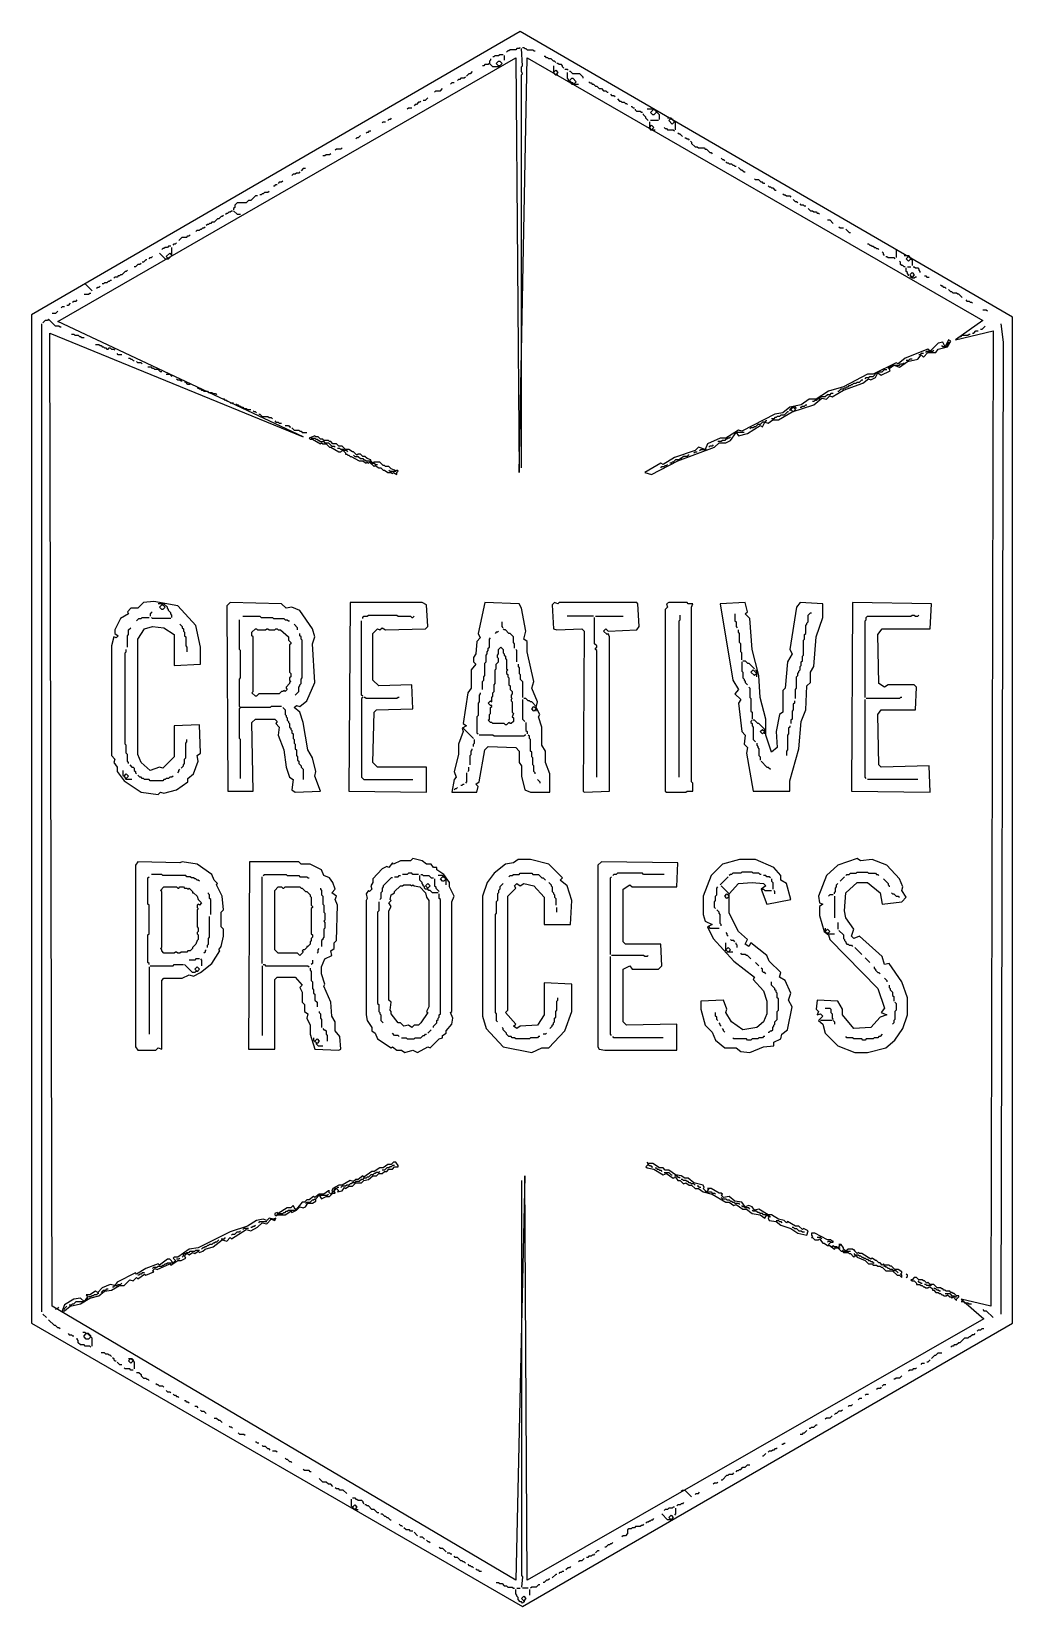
# Model space of a CAD drawing. Header units: millimetres. Extents: x 8 to 92, y 8 to 143.
import ezdxf

# ---------------------------------------------------------------- set-up
doc = ezdxf.new("R2010")
doc.units = ezdxf.units.MM
doc.layers.add('CENTERLINE', color=7, linetype='CONTINUOUS')

msp = doc.modelspace()

# ---------------------------------------------------------------- linework, layer by layer
at = {"layer": 'CENTERLINE'}
for points in [[(49.805068, 142.592593), (8.089669, 118.421053), (8.089669, 32.358674), (50, 8.187135), (91.812865, 32.358674), (91.812865, 118.226121)], [(49.415205, 140.350877), (49.707602, 104.97076), (50.389864, 140.350877), (89.278752, 117.933723), (86.939571, 116.276803), (90.155945, 117.05653), (89.961014, 33.820663), (87.426901, 34.405458), (89.376218, 32.748538), (50.389864, 10.42885), (50.194932, 44.931774), (49.415205, 10.42885), (9.844055, 33.820663), (9.649123, 116.861598), (31.28655, 107.992203), (10.331384, 117.836257)], [(47.758285, 139.863548), (47.953216, 140.05848), (48.050682, 140.05848), (48.245614, 139.863548), (48.050682, 139.668616), (47.953216, 139.668616)], [(52.631579, 139.083821), (52.826511, 139.278752), (53.021442, 139.083821), (52.826511, 138.888889)], [(53.996101, 138.401559), (54.191033, 138.596491), (54.288499, 138.596491), (54.580897, 138.304094), (54.385965, 138.109162), (54.288499, 138.206628), (54.191033, 138.206628)], [(61.208577, 135.964912), (61.403509, 135.769981), (61.403509, 135.672515), (61.208577, 135.477583), (61.111111, 135.477583), (60.916179, 135.672515)], [(60.818713, 134.405458), (61.013645, 134.60039), (61.208577, 134.405458), (61.013645, 134.210526)], [(62.475634, 134.990253), (62.670565, 135.185185), (62.962963, 134.892788), (62.768031, 134.697856)], [(19.883041, 123.684211), (20.077973, 123.489279), (19.785575, 123.196881), (19.590643, 123.391813)], [(82.748538, 123.196881), (82.94347, 123.391813), (83.138402, 123.196881), (82.94347, 123.001949)], [(83.040936, 121.832359), (83.235867, 122.02729), (83.430799, 121.832359), (83.235867, 121.637427)], [(86.549708, 116.179337), (86.354776, 116.276803), (86.062378, 115.692008), (85.867446, 116.081871), (85.477583, 115.984405), (84.795322, 115.302144), (84.60039, 115.497076), (82.651072, 114.717349), (82.066277, 114.230019), (81.871345, 114.327485), (79.922027, 113.352827), (79.434698, 113.352827), (77.387914, 112.280702), (76.120858, 111.890838), (75.048733, 111.208577), (74.463938, 111.208577), (73.781676, 110.721248), (72.807018, 110.526316), (72.222222, 110.038986), (71.539961, 109.94152), (68.71345, 108.479532), (68.421053, 108.576998), (67.348928, 107.894737), (66.861598, 107.894737), (65.789474, 107.407407), (65.594542, 106.920078), (65.009747, 107.11501), (64.717349, 106.822612), (62.962963, 106.237817), (61.988304, 105.653021), (61.793372, 105.750487), (60.42885, 104.97076), (61.013645, 104.775828), (63.255361, 105.945419), (66.374269, 107.11501), (66.764133, 107.504873), (67.348928, 107.504873), (67.738791, 107.699805), (68.226121, 108.382066), (68.421053, 108.089669), (69.20078, 108.2846), (70.272904, 108.966862), (70.467836, 108.869396), (70.662768, 109.259259), (70.955166, 109.161793), (71.345029, 109.454191), (71.832359, 109.454191), (73.001949, 110.136452), (74.853801, 110.721248), (75.536062, 111.306043), (75.925926, 111.208577), (76.218324, 111.500975), (76.413255, 111.403509), (77.387914, 111.988304), (79.044834, 112.573099), (79.532164, 112.962963), (79.727096, 112.865497), (80.116959, 113.060429), (80.311891, 113.450292), (80.604288, 113.255361), (81.384016, 113.645224), (81.28655, 113.840156), (81.676413, 114.132554), (82.163743, 113.937622), (82.846004, 114.424951), (83.723197, 114.619883), (84.015595, 115.009747), (84.210526, 114.814815), (84.60039, 115.204678), (85.282651, 115.204678), (85.477583, 115.497076), (86.25731, 115.692008)], [(72.904483, 110.331384), (73.099415, 110.526316), (73.294347, 110.331384), (73.099415, 110.136452)], [(31.773879, 107.894737), (31.871345, 107.797271), (32.066277, 107.797271), (32.748538, 107.407407), (32.846004, 107.504873), (32.94347, 107.407407), (33.235867, 107.407407), (33.528265, 107.11501), (33.625731, 107.11501), (34.307992, 106.725146), (34.502924, 106.725146), (34.60039, 106.822612), (34.697856, 106.822612), (34.892788, 106.62768), (34.892788, 106.530214), (34.990253, 106.530214), (35.087719, 106.432749), (35.185185, 106.432749), (35.282651, 106.335283), (35.380117, 106.335283), (36.062378, 105.945419), (36.354776, 105.945419), (36.647173, 105.750487), (36.744639, 105.847953), (36.842105, 105.750487), (36.939571, 105.847953), (37.329435, 105.45809), (37.426901, 105.555556), (37.719298, 105.360624), (37.91423, 105.360624), (38.109162, 105.165692), (38.206628, 105.165692), (38.499025, 104.97076), (38.791423, 104.97076), (38.888889, 104.873294), (38.986355, 104.97076), (39.278752, 104.775828), (39.278752, 104.97076), (39.376218, 105.068226), (39.278752, 105.165692), (39.181287, 105.068226), (39.083821, 105.165692), (38.791423, 105.263158), (38.596491, 105.45809), (38.304094, 105.45809), (38.206628, 105.555556), (38.109162, 105.555556), (37.816764, 105.847953), (37.329435, 105.847953), (37.231969, 105.750487), (37.037037, 105.945419), (37.037037, 106.042885), (36.744639, 106.140351), (36.549708, 106.335283), (36.354776, 106.335283), (36.159844, 106.530214), (35.964912, 106.530214), (35.867446, 106.432749), (35.575049, 106.725146), (35.477583, 106.725146), (35.185185, 106.920078), (34.892788, 106.920078), (34.60039, 107.212476), (34.307992, 107.212476), (34.11306, 107.407407), (33.820663, 107.407407), (33.625731, 107.602339), (33.528265, 107.602339), (33.430799, 107.699805), (33.040936, 107.699805), (32.94347, 107.797271), (32.748538, 107.797271), (32.553606, 107.992203), (32.358674, 107.992203), (32.261209, 108.089669)], [(18.518519, 93.957115), (17.641326, 93.859649), (17.153996, 93.37232), (16.569201, 93.37232), (16.276803, 93.079922), (16.374269, 92.88499), (15.692008, 92.495127), (15.204678, 91.520468), (15.204678, 91.22807), (15.497076, 91.033138), (15.302144, 90.838207), (15.107212, 90.935673), (14.912281, 90.155945), (14.912281, 80.79922), (15.204678, 80.506823), (15.107212, 80.214425), (15.39961, 79.824561), (15.39961, 79.434698), (15.984405, 78.654971), (17.446394, 77.680312), (18.908382, 77.48538), (19.103314, 77.680312), (19.395712, 77.582846), (20.467836, 77.875244), (21.442495, 78.557505), (21.442495, 78.849903), (21.929825, 79.239766), (22.319688, 80.311891), (22.222222, 80.79922), (22.51462, 80.994152), (22.417154, 83.430799), (20.272904, 83.333333), (20.272904, 80.701754), (19.298246, 79.727096), (19.005848, 79.824561), (18.226121, 79.532164), (17.446394, 80.214425), (17.153996, 80.896686), (17.153996, 90.740741), (17.738791, 91.617934), (18.421053, 91.812865), (19.395712, 91.7154), (20.272904, 91.130604), (20.272904, 88.499025), (22.51462, 88.596491), (22.51462, 90.05848), (22.124756, 91.910331), (20.565302, 93.567251)], [(19.005848, 93.469786), (19.20078, 93.664717), (19.298246, 93.664717), (19.493177, 93.469786), (19.298246, 93.274854), (19.20078, 93.274854)], [(25.048733, 93.859649), (24.756335, 93.567251), (24.853801, 77.777778), (26.998051, 77.777778), (26.900585, 83.625731), (27.192982, 83.918129), (28.849903, 83.918129), (29.044834, 83.723197), (28.947368, 83.528265), (29.239766, 83.235867), (29.1423, 82.553606), (29.62963, 81.28655), (29.824561, 79.824561), (30.116959, 78.947368), (30.409357, 78.752437), (30.311891, 77.875244), (30.604288, 77.680312), (32.748538, 77.777778), (32.261209, 79.044834), (32.358674, 79.434698), (32.066277, 80.604288), (31.676413, 81.28655), (31.28655, 83.625731), (30.994152, 84.502924), (30.506823, 84.892788), (30.701754, 85.087719), (30.994152, 84.990253), (31.578947, 85.477583), (32.261209, 87.037037), (32.066277, 90.350877), (32.261209, 90.935673), (32.066277, 91.617934), (30.994152, 93.177388), (30.311891, 93.469786), (29.824561, 93.37232), (29.434698, 93.762183)], [(35.282651, 93.859649), (35.185185, 77.777778), (41.812865, 77.680312), (41.812865, 79.824561), (37.621832, 79.824561), (37.231969, 80.214425), (37.329435, 84.502924), (37.524366, 84.697856), (40.643275, 84.795322), (40.545809, 86.842105), (37.719298, 86.744639), (37.231969, 87.231969), (37.231969, 91.22807), (37.621832, 91.617934), (37.816764, 91.520468), (38.011696, 91.7154), (38.304094, 91.520468), (41.7154, 91.617934), (41.910331, 91.812865), (41.812865, 93.664717), (41.423002, 93.859649)], [(46.783626, 93.859649), (46.19883, 91.22807), (46.393762, 90.838207), (46.101365, 90.545809), (46.003899, 89.473684), (45.808967, 89.181287), (45.808967, 88.791423), (46.003899, 88.596491), (45.614035, 88.109162), (45.614035, 86.549708), (45.321637, 86.159844), (44.931774, 83.528265), (45.224172, 83.333333), (44.834308, 83.138402), (44.931774, 82.846004), (44.54191, 81.773879), (44.54191, 80.896686), (44.152047, 79.434698), (44.346979, 78.947368), (44.152047, 78.752437), (43.957115, 77.680312), (46.101365, 77.680312), (46.19883, 78.167641), (46.003899, 78.362573), (46.296296, 78.557505), (46.783626, 81.28655), (47.076023, 81.578947), (49.415205, 81.481481), (49.707602, 81.189084), (49.707602, 80.214425), (49.902534, 79.922027), (49.902534, 79.044834), (50.194932, 77.875244), (50.682261, 77.680312), (52.339181, 77.680312), (52.339181, 79.239766), (51.949318, 80.214425), (51.949318, 81.189084), (51.65692, 81.676413), (51.65692, 83.235867), (51.364522, 84.11306), (51.461988, 84.307992), (51.169591, 84.892788), (51.267057, 85.380117), (50.779727, 86.549708), (50.974659, 87.134503), (50.389864, 89.668616), (50.389864, 90.545809), (50.097466, 90.740741), (50.292398, 91.423002), (49.902534, 93.37232), (49.707602, 93.762183)], [(52.729045, 93.859649), (52.534113, 93.664717), (52.631579, 91.617934), (52.923977, 91.520468), (55.068226, 91.617934), (55.263158, 91.423002), (55.165692, 77.777778), (55.263158, 77.680312), (57.407407, 77.777778), (57.407407, 90.935673), (57.309942, 91.22807), (57.212476, 91.130604), (56.920078, 91.423002), (57.11501, 91.617934), (57.309942, 91.423002), (59.746589, 91.520468), (59.94152, 91.812865), (59.844055, 93.762183), (59.746589, 93.859649), (53.118908, 93.859649), (53.021442, 93.762183)], [(62.475634, 93.859649), (62.280702, 93.762183), (62.378168, 93.469786), (62.183236, 93.274854), (62.183236, 77.777778), (62.280702, 77.680312), (63.937622, 77.680312), (64.035088, 77.777778), (64.522417, 77.777778), (64.522417, 78.460039), (64.424951, 78.557505), (64.424951, 93.469786), (64.522417, 93.762183), (64.132554, 93.762183), (64.035088, 93.859649)], [(66.861598, 93.762183), (67.933723, 87.231969), (68.421053, 86.452242), (68.128655, 86.062378), (68.615984, 85.575049), (68.421053, 85.282651), (68.71345, 82.846004), (69.005848, 82.553606), (68.908382, 81.773879), (69.20078, 81.481481), (69.103314, 80.994152), (69.688109, 77.777778), (72.807018, 77.777778), (72.807018, 78.654971), (73.586745, 81.384016), (73.781676, 83.723197), (74.17154, 84.697856), (74.269006, 86.744639), (74.561404, 87.037037), (74.561404, 87.91423), (74.853801, 88.401559), (75.048733, 90.935673), (75.633528, 92.592593), (75.633528, 93.762183), (73.684211, 93.859649), (73.391813, 93.469786), (72.807018, 89.863548), (73.001949, 89.473684), (72.612086, 88.791423), (72.417154, 86.549708), (72.222222, 86.354776), (72.222222, 84.502924), (71.929825, 84.307992), (71.637427, 82.846004), (71.734893, 81.481481), (71.247563, 81.091618), (70.760234, 82.553606), (70.760234, 83.918129), (70.272904, 85.769981), (70.175439, 87.621832), (69.590643, 89.863548), (69.395712, 92.495127), (69.005848, 92.88499), (69.20078, 93.079922), (69.005848, 93.859649)], [(78.167641, 93.859649), (78.070175, 77.777778), (84.795322, 77.680312), (84.697856, 79.922027), (80.604288, 79.824561), (80.409357, 80.019493), (80.311891, 84.307992), (80.604288, 84.697856), (83.528265, 84.697856), (83.625731, 86.647173), (83.430799, 86.842105), (81.189084, 86.842105), (80.896686, 86.647173), (80.409357, 86.939571), (80.311891, 91.130604), (80.701754, 91.617934), (84.795322, 91.617934), (84.892788, 93.762183)], [(27.192982, 91.617934), (27.290448, 91.617934), (27.387914, 91.520468), (28.070175, 91.520468), (28.167641, 91.617934), (28.265107, 91.617934), (28.362573, 91.520468), (28.849903, 91.520468), (28.947368, 91.617934), (29.044834, 91.617934), (29.1423, 91.520468), (29.337232, 91.520468), (30.019493, 90.935673), (30.019493, 90.643275), (30.214425, 90.448343), (30.214425, 90.350877), (30.116959, 90.253411), (30.116959, 87.91423), (30.214425, 87.816764), (30.214425, 87.524366), (30.116959, 87.426901), (30.116959, 87.231969), (30.214425, 87.134503), (30.116959, 87.037037), (30.116959, 86.939571), (29.824561, 86.647173), (29.824561, 86.549708), (29.922027, 86.452242), (29.727096, 86.25731), (29.62963, 86.354776), (29.532164, 86.25731), (29.434698, 86.25731), (29.239766, 86.062378), (27.48538, 86.062378), (27.290448, 85.867446), (27.192982, 85.867446), (26.900585, 86.159844), (26.998051, 86.25731), (26.998051, 90.935673), (26.900585, 91.033138), (26.900585, 91.325536)], [(48.148148, 90.05848), (48.34308, 89.863548), (48.34308, 89.57115), (48.440546, 89.473684), (48.440546, 89.376218), (48.538012, 89.278752), (48.538012, 89.083821), (48.635478, 88.986355), (48.635478, 88.206628), (48.732943, 88.109162), (48.635478, 88.011696), (48.635478, 87.816764), (48.732943, 87.719298), (48.732943, 87.524366), (48.830409, 87.426901), (48.830409, 86.842105), (48.927875, 86.744639), (48.927875, 86.452242), (49.122807, 86.25731), (49.122807, 86.062378), (49.025341, 85.964912), (49.025341, 85.769981), (49.122807, 85.672515), (49.025341, 85.575049), (49.025341, 85.477583), (49.122807, 85.380117), (49.122807, 84.502924), (49.220273, 84.405458), (49.122807, 84.11306), (49.220273, 84.015595), (49.220273, 83.723197), (49.025341, 83.528265), (48.927875, 83.528265), (48.830409, 83.625731), (48.635478, 83.430799), (48.538012, 83.430799), (48.440546, 83.528265), (47.465887, 83.528265), (47.368421, 83.625731), (47.270955, 83.625731), (47.076023, 83.820663), (47.173489, 83.918129), (47.173489, 84.307992), (47.270955, 84.405458), (47.270955, 84.892788), (47.368421, 84.990253), (47.368421, 85.087719), (47.270955, 85.087719), (47.076023, 85.282651), (47.270955, 85.477583), (47.368421, 85.380117), (47.368421, 85.769981), (47.465887, 85.867446), (47.465887, 86.159844), (47.563353, 86.25731), (47.563353, 86.842105), (47.660819, 86.939571), (47.660819, 88.109162), (47.758285, 88.206628), (47.758285, 88.596491), (47.953216, 88.791423), (47.953216, 89.083821), (47.85575, 89.181287), (47.85575, 89.376218), (47.953216, 89.473684), (47.953216, 89.863548)], [(69.493177, 87.91423), (69.688109, 88.109162), (69.980507, 87.816764), (69.785575, 87.621832)], [(50.779727, 84.795322), (50.974659, 84.990253), (51.169591, 84.795322), (50.974659, 84.60039)], [(70.272904, 82.846004), (70.467836, 83.040936), (70.662768, 82.846004), (70.467836, 82.651072)], [(15.984405, 79.044834), (16.179337, 79.239766), (16.374269, 79.044834), (16.179337, 78.849903)], [(22.222222, 71.539961), (20.955166, 71.734893), (20.760234, 71.637427), (17.153996, 71.734893), (16.959064, 71.442495), (16.959064, 55.945419), (17.153996, 55.653021), (18.71345, 55.653021), (18.908382, 55.847953), (19.20078, 55.750487), (19.20078, 61.598441), (19.395712, 61.793372), (20.955166, 61.793372), (21.539961, 62.08577), (21.929825, 61.988304), (22.51462, 62.280702), (23.489279, 63.060429), (24.17154, 64.132554), (24.074074, 64.230019), (24.269006, 64.522417), (24.463938, 65.39961), (24.463938, 65.984405), (24.269006, 66.179337), (24.269006, 67.446394), (24.463938, 67.641326), (24.366472, 68.810916), (23.879142, 69.785575), (23.976608, 69.883041), (23.684211, 70.175439), (23.489279, 70.662768)], [(26.705653, 71.734893), (26.608187, 55.750487), (28.849903, 55.750487), (28.849903, 61.695906), (29.044834, 61.890838), (30.604288, 61.890838), (31.189084, 61.208577), (30.994152, 61.013645), (31.189084, 60.623782), (31.189084, 59.746589), (31.384016, 59.551657), (31.384016, 58.966862), (31.676413, 58.77193), (31.578947, 58.382066), (31.871345, 57.797271), (31.871345, 57.017544), (32.261209, 55.750487), (34.307992, 55.653021), (34.502924, 55.750487), (34.405458, 56.822612), (34.015595, 57.309942), (34.015595, 58.089669), (33.723197, 58.576998), (33.625731, 59.746589), (33.040936, 61.111111), (33.138402, 61.306043), (32.846004, 62.183236), (32.846004, 62.768031), (33.138402, 63.450292), (33.723197, 63.74269), (33.625731, 64.132554), (33.918129, 64.327485), (33.918129, 64.814815), (34.11306, 65.009747), (34.210526, 68.031189), (34.015595, 68.518519), (34.11306, 68.810916), (33.723197, 69.103314), (34.015595, 69.395712), (33.820663, 69.980507), (33.528265, 70.37037), (33.040936, 70.565302), (32.846004, 71.052632), (31.871345, 71.539961), (31.091618, 71.539961), (30.896686, 71.734893)], [(40.643275, 72.02729), (40.448343, 71.832359), (39.57115, 71.832359), (38.986355, 71.539961), (38.888889, 71.637427), (38.596491, 71.247563), (38.401559, 71.345029), (38.011696, 71.150097), (37.231969, 70.272904), (37.231969, 69.980507), (37.037037, 69.688109), (37.134503, 69.395712), (36.939571, 69.20078), (36.842105, 69.298246), (36.647173, 69.005848), (36.744639, 68.615984), (36.647173, 68.421053), (36.647173, 58.674464), (36.744639, 58.187135), (37.134503, 57.602339), (37.134503, 57.309942), (37.426901, 57.11501), (37.621832, 56.62768), (38.791423, 55.847953), (38.888889, 55.945419), (39.278752, 55.653021), (39.668616, 55.653021), (39.961014, 55.45809), (40.643275, 55.653021), (41.033138, 55.45809), (41.910331, 55.945419), (42.105263, 55.847953), (42.88499, 56.62768), (43.177388, 56.725146), (43.177388, 56.920078), (43.469786, 57.11501), (43.469786, 57.309942), (43.957115, 57.894737), (44.054581, 58.382066), (43.859649, 58.869396), (43.957115, 58.966862), (43.957115, 68.323587), (44.152047, 68.810916), (43.762183, 69.590643), (43.762183, 69.980507), (43.274854, 70.662768), (42.690058, 71.052632), (42.690058, 71.247563), (42.397661, 71.247563), (42.202729, 71.539961), (41.812865, 71.539961), (41.423002, 71.832359)], [(49.610136, 71.929825), (49.220273, 71.637427), (48.538012, 71.539961), (47.563353, 70.760234), (46.978558, 69.980507), (46.588694, 68.810916), (46.588694, 58.576998), (46.881092, 57.504873), (48.34308, 55.945419), (50.779727, 55.45809), (51.65692, 55.847953), (52.241715, 55.847953), (53.606238, 57.309942), (54.191033, 58.966862), (54.191033, 61.306043), (51.851852, 61.403509), (51.851852, 58.674464), (51.267057, 57.797271), (49.805068, 57.699805), (49.512671, 57.504873), (49.220273, 57.699805), (49.415205, 57.894737), (48.538012, 58.869396), (48.732943, 59.064327), (48.732943, 68.810916), (49.415205, 69.493177), (49.317739, 69.688109), (49.512671, 69.883041), (49.805068, 69.688109), (50.097466, 69.883041), (50.974659, 69.688109), (51.851852, 68.71345), (51.851852, 66.374269), (54.093567, 66.374269), (54.191033, 68.421053), (53.80117, 69.688109), (53.216374, 70.175439), (53.411306, 70.37037), (52.241715, 71.539961), (50.682261, 71.929825)], [(56.725146, 71.734893), (56.432749, 71.442495), (56.432749, 55.945419), (56.530214, 55.750487), (57.017544, 55.653021), (63.157895, 55.653021), (63.157895, 57.894737), (58.869396, 57.797271), (58.576998, 58.089669), (58.576998, 62.573099), (59.161793, 62.865497), (59.356725, 62.573099), (61.598441, 62.573099), (61.890838, 62.865497), (61.793372, 64.717349), (58.77193, 64.717349), (58.576998, 64.912281), (58.576998, 69.395712), (59.161793, 69.785575), (59.356725, 69.590643), (63.157895, 69.590643), (63.255361, 71.637427)], [(68.518519, 71.929825), (67.05653, 71.539961), (66.081871, 70.565302), (65.39961, 68.810916), (65.39961, 67.251462), (65.594542, 66.666667), (66.179337, 66.374269), (65.789474, 66.179337), (66.276803, 65.204678), (68.031189, 63.255361), (69.785575, 61.890838), (69.688109, 61.695906), (70.565302, 60.721248), (70.8577, 59.844055), (70.8577, 58.77193), (70.565302, 58.089669), (69.980507, 57.602339), (68.810916, 57.407407), (67.836257, 58.089669), (67.348928, 58.869396), (67.446394, 59.161793), (67.153996, 59.94152), (65.204678, 59.844055), (65.204678, 59.161793), (65.594542, 57.797271), (66.179337, 57.212476), (66.471735, 56.530214), (67.251462, 55.847953), (68.226121, 55.847953), (68.615984, 55.555556), (69.395712, 55.45809), (70.565302, 55.945419), (71.442495, 56.042885), (71.442495, 56.335283), (72.02729, 56.62768), (72.124756, 57.017544), (72.612086, 57.407407), (73.001949, 59.356725), (72.709552, 59.94152), (72.904483, 60.526316), (72.417154, 61.598441), (71.929825, 61.890838), (72.02729, 62.280702), (71.052632, 63.255361), (70.8577, 63.74269), (69.493177, 64.814815), (69.298246, 64.522417), (69.005848, 64.717349), (69.20078, 65.107212), (68.421053, 65.789474), (67.641326, 67.348928), (67.641326, 69.005848), (68.421053, 69.883041), (69.590643, 69.980507), (70.565302, 69.883041), (70.760234, 69.688109), (70.37037, 69.395712), (70.8577, 68.128655), (72.904483, 68.518519), (72.51462, 69.883041), (72.02729, 70.175439), (72.02729, 70.565302), (71.442495, 71.247563), (69.883041, 71.929825)], [(78.557505, 72.02729), (76.900585, 71.442495), (75.925926, 70.565302), (75.243665, 68.810916), (75.341131, 68.226121), (75.633528, 68.128655), (75.341131, 67.933723), (75.341131, 67.153996), (75.730994, 65.789474), (76.120858, 65.497076), (76.218324, 65.107212), (80.311891, 60.916179), (80.896686, 59.259259), (80.604288, 58.869396), (81.091618, 58.674464), (80.506823, 58.479532), (79.727096, 57.602339), (78.265107, 57.504873), (77.290448, 58.674464), (77.290448, 59.161793), (76.900585, 59.844055), (75.146199, 59.94152), (75.048733, 59.161793), (75.243665, 58.966862), (75.146199, 58.674464), (75.438596, 58.77193), (75.633528, 58.576998), (75.243665, 58.187135), (75.633528, 57.894737), (75.82846, 57.11501), (76.900585, 56.042885), (78.362573, 55.45809), (79.434698, 55.45809), (80.994152, 55.847953), (81.773879, 56.530214), (82.45614, 57.504873), (82.846004, 58.674464), (82.846004, 60.136452), (82.358674, 61.500975), (81.28655, 63.060429), (80.896686, 62.962963), (80.701754, 63.645224), (78.752437, 65.39961), (78.265107, 65.204678), (78.070175, 65.39961), (78.265107, 65.984405), (77.582846, 66.959064), (77.48538, 67.54386), (77.582846, 69.103314), (78.557505, 69.980507), (79.434698, 69.980507), (80.506823, 69.103314), (80.701754, 68.128655), (82.358674, 68.323587), (82.748538, 68.71345), (82.358674, 69.298246), (82.45614, 69.590643), (82.163743, 70.272904), (81.091618, 71.442495), (79.824561, 71.929825), (78.849903, 71.832359)], [(42.982456, 70.272904), (43.177388, 70.467836), (43.274854, 70.467836), (43.469786, 70.272904), (43.274854, 70.077973), (43.177388, 70.077973)], [(19.395712, 69.590643), (20.467836, 69.590643), (20.565302, 69.493177), (20.662768, 69.493177), (20.760234, 69.590643), (21.052632, 69.590643), (21.150097, 69.493177), (21.345029, 69.493177), (21.442495, 69.395712), (21.539961, 69.493177), (21.832359, 69.20078), (21.832359, 69.103314), (21.929825, 69.103314), (22.222222, 68.810916), (22.319688, 68.518519), (22.612086, 68.226121), (22.417154, 68.031189), (22.319688, 68.128655), (22.222222, 68.031189), (22.222222, 67.836257), (22.319688, 67.738791), (22.222222, 67.641326), (22.222222, 66.179337), (22.319688, 66.081871), (22.319688, 65.789474), (22.222222, 65.692008), (22.222222, 65.594542), (22.319688, 65.497076), (22.319688, 65.107212), (22.222222, 65.009747), (22.124756, 64.717349), (21.832359, 64.424951), (21.832359, 64.327485), (21.637427, 64.132554), (21.442495, 64.132554), (21.345029, 64.035088), (20.8577, 64.035088), (20.760234, 63.937622), (20.565302, 63.937622), (20.467836, 64.035088), (20.37037, 64.035088), (20.272904, 63.937622), (19.395712, 63.937622), (19.20078, 64.132554), (19.20078, 64.230019), (19.103314, 64.327485), (19.20078, 64.424951), (19.20078, 69.20078), (19.103314, 69.298246)], [(29.1423, 69.590643), (29.434698, 69.590643), (29.532164, 69.493177), (29.62963, 69.493177), (29.727096, 69.590643), (30.994152, 69.590643), (31.091618, 69.493177), (31.189084, 69.493177), (31.481481, 69.20078), (31.578947, 69.20078), (31.871345, 68.908382), (31.871345, 68.810916), (31.968811, 68.71345), (31.968811, 68.031189), (32.066277, 67.933723), (32.066277, 67.836257), (31.968811, 67.738791), (31.968811, 65.594542), (32.066277, 65.497076), (32.066277, 65.302144), (31.968811, 65.204678), (31.968811, 65.009747), (31.871345, 64.912281), (31.871345, 64.717349), (31.676413, 64.522417), (31.578947, 64.522417), (31.578947, 64.424951), (31.384016, 64.230019), (31.28655, 64.230019), (31.189084, 64.132554), (31.28655, 64.035088), (30.994152, 63.74269), (30.79922, 63.937622), (29.1423, 63.937622), (28.849903, 64.230019), (28.849903, 69.298246)], [(39.863548, 69.785575), (40.448343, 69.785575), (40.545809, 69.688109), (40.643275, 69.785575), (40.740741, 69.688109), (41.22807, 69.590643), (41.7154, 69.103314), (41.812865, 68.71345), (42.007797, 68.421053), (42.007797, 59.356725), (41.812865, 58.966862), (41.910331, 58.869396), (41.325536, 57.992203), (41.130604, 57.797271), (40.740741, 57.797271), (40.545809, 57.602339), (40.253411, 57.797271), (39.863548, 57.699805), (39.57115, 57.992203), (39.376218, 57.992203), (38.791423, 58.77193), (38.791423, 58.966862), (38.693957, 59.064327), (38.791423, 59.746589), (38.596491, 59.94152), (38.596491, 67.54386), (38.791423, 67.933723), (38.596491, 68.226121), (38.791423, 68.421053), (38.693957, 68.518519), (38.791423, 68.908382), (39.083821, 69.103314), (39.083821, 69.20078), (39.57115, 69.688109), (39.766082, 69.688109)], [(41.7154, 69.688109), (41.910331, 69.883041), (42.105263, 69.688109), (41.910331, 69.493177)], [(67.251462, 68.810916), (67.446394, 69.005848), (67.641326, 68.810916), (67.446394, 68.615984)], [(75.82846, 65.789474), (76.023392, 65.984405), (76.218324, 65.789474), (76.023392, 65.594542)], [(67.348928, 64.230019), (67.54386, 64.424951), (67.738791, 64.230019), (67.54386, 64.035088)], [(22.02729, 62.573099), (22.222222, 62.768031), (22.417154, 62.573099), (22.222222, 62.378168)], [(32.261209, 56.432749), (32.45614, 56.62768), (32.651072, 56.432749), (32.45614, 56.237817)], [(39.376218, 45.808967), (39.181287, 46.101365), (38.986355, 46.101365), (38.791423, 45.906433), (38.499025, 45.906433), (38.109162, 45.614035), (37.816764, 45.614035), (37.329435, 45.321637), (37.134503, 45.321637), (36.452242, 44.834308), (36.354776, 44.931774), (35.964912, 44.639376), (35.769981, 44.639376), (35.575049, 44.444444), (35.282651, 44.54191), (34.60039, 44.152047), (34.307992, 44.152047), (33.820663, 43.859649), (33.723197, 43.664717), (33.820663, 43.567251), (33.625731, 43.37232), (33.430799, 43.567251), (33.528265, 43.664717), (33.430799, 43.664717), (33.040936, 43.37232), (32.651072, 43.37232), (32.261209, 43.079922), (32.163743, 43.177388), (31.773879, 42.88499), (31.578947, 42.88499), (31.384016, 42.690058), (31.189084, 42.690058), (30.701754, 42.105263), (30.604288, 42.105263), (30.409357, 42.397661), (30.214425, 42.202729), (29.922027, 42.202729), (29.1423, 41.7154), (29.044834, 41.812865), (28.849903, 41.7154), (28.849903, 41.617934), (28.947368, 41.520468), (29.044834, 41.617934), (29.727096, 41.617934), (30.214425, 41.910331), (30.311891, 41.812865), (30.701754, 42.007797), (30.994152, 42.300195), (31.28655, 42.202729), (31.481481, 42.300195), (31.676413, 42.592593), (32.066277, 42.592593), (32.358674, 42.787524), (32.358674, 42.982456), (32.651072, 43.274854), (32.846004, 42.982456), (33.235867, 43.177388), (33.528265, 43.177388), (33.820663, 43.469786), (34.015595, 43.469786), (33.918129, 43.664717), (34.11306, 43.859649), (34.307992, 43.664717), (34.210526, 43.567251), (34.60039, 43.664717), (34.795322, 43.957115), (34.892788, 43.859649), (35.185185, 44.054581), (35.477583, 44.054581), (35.769981, 44.346979), (36.25731, 44.346979), (36.452242, 44.54191), (36.842105, 44.639376), (37.231969, 44.931774), (37.524366, 44.931774), (37.719298, 45.126706), (38.011696, 45.126706), (38.206628, 45.321637), (38.401559, 45.321637), (38.596491, 45.516569), (38.888889, 45.516569), (39.083821, 45.711501), (39.376218, 45.711501)], [(60.623782, 46.101365), (60.721248, 45.906433), (60.526316, 45.711501), (60.623782, 45.614035), (61.208577, 45.516569), (61.988304, 45.02924), (62.280702, 45.126706), (62.865497, 44.736842), (63.060429, 44.834308), (63.255361, 44.54191), (63.450292, 44.54191), (63.74269, 44.249513), (63.937622, 44.346979), (64.230019, 44.152047), (64.424951, 44.152047), (64.717349, 43.859649), (65.009747, 43.859649), (65.39961, 43.567251), (66.179337, 43.37232), (67.348928, 42.690058), (67.641326, 42.690058), (68.031189, 42.397661), (68.226121, 42.495127), (68.810916, 42.105263), (69.103314, 42.105263), (69.590643, 41.7154), (70.272904, 41.617934), (70.662768, 41.325536), (70.8577, 41.617934), (71.052632, 41.423002), (70.955166, 41.325536), (71.052632, 41.130604), (71.637427, 41.033138), (72.02729, 40.740741), (72.904483, 40.448343), (73.489279, 40.05848), (74.269006, 39.863548), (74.366472, 40.253411), (73.976608, 40.448343), (73.879142, 40.350877), (73.586745, 40.643275), (73.294347, 40.643275), (72.612086, 41.033138), (72.51462, 40.935673), (72.319688, 41.130604), (71.832359, 41.22807), (71.247563, 41.617934), (70.955166, 41.617934), (70.175439, 42.105263), (69.785575, 42.007797), (69.590643, 42.300195), (69.298246, 42.397661), (69.005848, 42.300195), (68.71345, 42.690058), (68.128655, 42.787524), (67.641326, 43.177388), (67.153996, 43.079922), (66.959064, 43.274854), (67.05653, 43.37232), (66.959064, 43.469786), (66.764133, 43.469786), (66.081871, 43.859649), (65.789474, 43.859649), (65.88694, 43.762183), (65.692008, 43.567251), (65.39961, 43.859649), (65.497076, 43.957115), (65.39961, 44.152047), (64.619883, 44.346979), (64.132554, 44.736842), (63.840156, 44.736842), (63.547758, 44.931774), (63.060429, 45.02924), (62.475634, 45.419103), (62.183236, 45.419103), (61.988304, 45.614035), (61.695906, 45.614035), (61.111111, 46.003899), (60.721248, 46.003899)], [(28.947368, 41.325536), (28.752437, 41.22807), (28.362573, 41.325536), (28.167641, 41.130604), (27.875244, 41.22807), (27.290448, 41.130604), (26.510721, 40.643275), (25.048733, 40.155945), (22.319688, 38.791423), (21.539961, 38.693957), (20.565302, 38.011696), (20.272904, 38.011696), (20.175439, 37.91423), (20.37037, 37.719298), (20.175439, 37.524366), (19.883041, 37.816764), (19.688109, 37.816764), (19.005848, 37.329435), (18.908382, 37.426901), (17.836257, 37.037037), (17.05653, 36.549708), (16.959064, 36.647173), (15.39961, 35.867446), (15.204678, 35.575049), (14.814815, 35.672515), (14.132554, 35.380117), (13.74269, 34.990253), (13.547758, 35.087719), (13.060429, 34.795322), (12.768031, 34.795322), (12.865497, 34.60039), (12.573099, 34.210526), (12.280702, 34.502924), (11.695906, 34.405458), (10.916179, 33.918129), (10.721248, 33.430799), (10.916179, 33.430799), (11.403509, 33.820663), (12.280702, 34.015595), (13.060429, 34.502924), (13.840156, 34.697856), (14.327485, 35.087719), (14.912281, 35.185185), (15.594542, 35.575049), (15.984405, 35.575049), (16.471735, 36.062378), (16.764133, 35.964912), (17.05653, 36.25731), (17.153996, 36.159844), (17.738791, 36.549708), (17.836257, 36.452242), (18.518519, 36.744639), (18.421053, 36.842105), (18.615984, 37.037037), (18.810916, 36.939571), (19.883041, 37.426901), (19.980507, 37.329435), (20.565302, 37.719298), (20.8577, 37.719298), (21.247563, 37.91423), (21.150097, 38.109162), (21.345029, 38.304094), (21.539961, 38.206628), (21.832359, 38.401559), (22.02729, 38.304094), (22.319688, 38.499025), (22.417154, 38.401559), (22.709552, 38.499025), (22.904483, 38.693957), (23.586745, 38.888889), (24.366472, 39.473684), (24.756335, 39.376218), (25.048733, 39.668616), (25.146199, 39.57115), (26.413255, 40.350877), (26.803119, 40.253411), (27.387914, 40.545809), (27.777778, 40.935673), (28.167641, 40.838207), (28.557505, 41.22807), (28.849903, 41.130604)], [(74.658869, 40.05848), (74.658869, 39.863548), (74.756335, 39.766082), (74.658869, 39.668616), (74.756335, 39.668616), (74.951267, 39.473684), (75.243665, 39.473684), (75.341131, 39.57115), (75.633528, 39.181287), (75.730994, 39.181287), (76.023392, 38.986355), (76.218324, 38.986355), (76.608187, 38.693957), (76.705653, 38.791423), (76.900585, 38.791423), (77.192982, 38.499025), (77.290448, 38.499025), (77.387914, 38.401559), (77.777778, 38.401559), (77.875244, 38.304094), (77.97271, 38.304094), (78.265107, 38.011696), (78.362573, 38.109162), (78.460039, 38.109162), (78.557505, 38.011696), (79.239766, 37.719298), (79.532164, 37.426901), (79.824561, 37.426901), (79.922027, 37.329435), (80.214425, 37.329435), (80.311891, 37.231969), (80.506823, 37.231969), (80.604288, 37.134503), (80.701754, 37.134503), (80.994152, 36.842105), (81.578947, 36.842105), (81.968811, 36.452242), (82.163743, 36.452242), (82.358674, 36.25731), (82.358674, 36.452242), (82.261209, 36.549708), (82.358674, 36.647173), (82.358674, 36.744639), (82.066277, 36.939571), (81.773879, 36.939571), (81.481481, 37.231969), (81.384016, 37.231969), (81.28655, 37.329435), (80.896686, 37.329435), (80.79922, 37.426901), (80.701754, 37.329435), (80.506823, 37.524366), (80.409357, 37.524366), (80.214425, 37.719298), (80.116959, 37.719298), (79.824561, 37.91423), (79.727096, 37.816764), (78.947368, 38.304094), (78.752437, 38.304094), (78.654971, 38.401559), (78.557505, 38.304094), (78.362573, 38.499025), (78.362573, 38.596491), (78.265107, 38.596491), (78.167641, 38.693957), (77.777778, 38.693957), (77.582846, 38.499025), (77.387914, 38.693957), (77.387914, 38.791423), (77.192982, 39.083821), (76.998051, 39.083821), (77.095517, 38.986355), (76.900585, 38.791423), (76.803119, 38.888889), (76.608187, 38.888889), (76.510721, 38.986355), (76.413255, 38.888889), (76.315789, 38.888889), (76.120858, 39.083821), (76.315789, 39.278752), (76.510721, 39.278752), (76.510721, 39.376218), (76.413255, 39.376218), (76.315789, 39.473684), (76.023392, 39.473684), (74.951267, 40.05848)], [(83.138402, 36.062378), (83.235867, 35.964912), (83.430799, 35.964912), (83.625731, 35.769981), (83.625731, 35.672515), (83.918129, 35.672515), (84.015595, 35.575049), (84.11306, 35.575049), (84.210526, 35.477583), (84.307992, 35.477583), (84.405458, 35.380117), (84.60039, 35.380117), (84.697856, 35.477583), (84.795322, 35.477583), (84.990253, 35.282651), (84.990253, 35.185185), (85.087719, 35.185185), (85.282651, 34.990253), (85.477583, 34.990253), (85.575049, 34.892788), (85.672515, 34.892788), (85.769981, 34.795322), (85.867446, 34.795322), (85.964912, 34.697856), (86.159844, 34.697856), (86.25731, 34.795322), (86.452242, 34.60039), (86.549708, 34.60039), (86.647173, 34.502924), (86.744639, 34.60039), (87.037037, 34.307992), (87.037037, 34.405458), (87.231969, 34.60039), (87.231969, 34.697856), (87.037037, 34.697856), (86.842105, 34.892788), (86.744639, 34.892788), (86.647173, 34.990253), (86.549708, 34.990253), (86.452242, 35.087719), (86.159844, 35.087719), (86.062378, 35.185185), (85.964912, 35.185185), (85.867446, 35.282651), (85.769981, 35.282651), (85.672515, 35.380117), (85.380117, 35.380117), (85.087719, 35.672515), (84.795322, 35.672515), (84.60039, 35.867446), (84.502924, 35.769981), (84.307992, 35.964912), (84.210526, 35.964912), (84.11306, 36.062378), (83.820663, 36.062378), (83.625731, 36.25731), (83.430799, 36.25731), (83.235867, 36.062378)], [(12.573099, 31.28655), (12.768031, 31.481481), (12.865497, 31.481481), (13.157895, 31.189084), (12.962963, 30.994152), (12.768031, 30.994152), (12.573099, 31.189084)], [(16.374269, 29.1423), (16.569201, 29.337232), (16.764133, 29.1423), (16.569201, 28.947368)], [(35.477583, 16.666667), (35.672515, 16.861598), (35.867446, 16.666667), (35.672515, 16.471735)], [(62.475634, 15.789474), (62.670565, 15.984405), (62.865497, 15.789474), (62.670565, 15.594542)], [(49.902534, 8.869396), (50.097466, 9.064327), (50.292398, 8.869396), (50.097466, 8.674464)]]:
    msp.add_lwpolyline(points, close=True, dxfattribs=at)
for points in [[(49.805068, 141.22807), (49.707602, 141.130604), (49.512671, 141.130604), (49.415205, 141.033138), (48.927875, 141.033138), (48.830409, 140.935673), (48.732943, 140.935673), (48.635478, 140.838207)], [(49.902534, 105.360624), (49.902534, 138.888889), (50, 138.986355), (49.902534, 139.181287), (49.902534, 139.57115), (50, 139.668616), (49.902534, 141.130604)], [(50, 141.22807), (50.097466, 141.22807), (50.194932, 141.130604), (50.292398, 141.130604), (50.389864, 141.033138), (50.877193, 141.033138), (50.974659, 140.935673), (51.072125, 140.935673)], [(47.173489, 139.863548), (47.076023, 139.766082), (46.783626, 139.766082), (46.68616, 139.668616), (46.588694, 139.668616)], [(47.270955, 140.253411), (47.270955, 140.155945), (47.173489, 140.05848), (47.173489, 139.863548)], [(48.050682, 139.57115), (47.465887, 139.57115), (47.173489, 139.863548)], [(47.465887, 140.448343), (47.563353, 140.448343), (47.660819, 140.545809), (47.953216, 140.545809), (48.050682, 140.643275), (48.34308, 140.643275)], [(48.440546, 140.545809), (48.440546, 140.155945)], [(52.826511, 139.961014), (52.729045, 140.05848), (52.631579, 140.05848), (52.436647, 140.253411), (52.241715, 140.253411), (52.14425, 140.350877), (52.046784, 140.350877), (51.949318, 140.448343), (51.851852, 140.448343)], [(53.508772, 139.473684), (53.411306, 139.57115), (53.411306, 139.668616), (53.31384, 139.766082), (53.118908, 139.766082), (53.021442, 139.863548), (52.923977, 139.863548)], [(45.126706, 138.693957), (45.02924, 138.596491), (44.736842, 138.596491), (44.639376, 138.499025), (44.54191, 138.499025), (44.444444, 138.401559)], [(45.711501, 139.181287), (45.516569, 138.986355), (45.419103, 138.986355), (45.224172, 138.791423)], [(52.631579, 139.668616), (52.631579, 139.083821)], [(52.729045, 138.986355), (52.826511, 138.888889), (53.021442, 138.888889)], [(53.606238, 139.376218), (53.80117, 139.376218), (53.898635, 139.278752)], [(53.80117, 139.083821), (53.80117, 138.596491), (53.898635, 138.499025), (53.898635, 138.401559), (54.191033, 138.109162), (54.775828, 138.109162)], [(55.165692, 138.596491), (55.165692, 138.693957), (54.873294, 138.986355), (54.288499, 138.986355), (54.093567, 139.181287), (53.996101, 139.181287)], [(42.495127, 137.426901), (42.592593, 137.524366), (42.982456, 137.524366), (43.177388, 137.719298)], [(44.152047, 138.206628), (43.957115, 138.206628), (43.859649, 138.109162)], [(55.653021, 138.304094), (55.750487, 138.206628), (55.847953, 138.206628), (55.945419, 138.109162), (56.042885, 138.109162), (56.237817, 137.91423), (56.335283, 137.91423), (56.530214, 137.719298), (56.725146, 137.719298), (56.920078, 137.524366), (57.11501, 137.524366), (57.212476, 137.426901), (57.309942, 137.426901)], [(57.504873, 137.231969), (57.602339, 137.134503), (57.797271, 137.134503), (57.894737, 137.037037)], [(40.545809, 136.062378), (40.253411, 136.062378), (40.155945, 135.964912)], [(41.325536, 136.647173), (41.22807, 136.549708), (41.130604, 136.549708), (40.935673, 136.354776), (40.838207, 136.354776), (40.740741, 136.25731)], [(41.520468, 136.744639), (41.7154, 136.744639), (41.910331, 136.939571)], [(58.089669, 136.842105), (58.2846, 136.647173), (58.382066, 136.647173), (58.479532, 136.549708), (58.674464, 136.549708), (58.77193, 136.452242), (58.869396, 136.452242), (58.966862, 136.354776)], [(59.551657, 136.062378), (59.454191, 136.062378), (59.356725, 136.159844), (59.259259, 136.159844)], [(60.233918, 135.672515), (60.136452, 135.672515), (60.038986, 135.769981), (59.746589, 135.769981), (59.649123, 135.867446), (59.649123, 135.964912)], [(61.208577, 135.964912), (60.623782, 135.964912)], [(61.695906, 135.087719), (61.695906, 135.477583), (61.500975, 135.672515), (61.500975, 135.769981), (61.403509, 135.867446)], [(38.011696, 134.795322), (38.109162, 134.892788), (38.304094, 134.892788)], [(38.791423, 135.185185), (38.693957, 135.087719), (38.596491, 135.087719), (38.499025, 134.990253)], [(60.721248, 134.990253), (60.526316, 135.185185), (60.526316, 135.282651), (60.331384, 135.477583), (60.331384, 135.575049)], [(60.818713, 134.892788), (60.818713, 134.307992), (60.916179, 134.210526), (61.306043, 134.210526)], [(61.598441, 134.990253), (60.916179, 134.990253)], [(62.08577, 134.405458), (62.183236, 134.307992), (62.280702, 134.307992), (62.378168, 134.210526), (62.865497, 134.210526), (62.962963, 134.11306)], [(62.865497, 135.087719), (62.768031, 135.087719), (62.670565, 135.185185), (62.378168, 135.185185)], [(63.060429, 134.210526), (63.060429, 134.795322), (62.962963, 134.892788), (62.962963, 134.990253)], [(36.159844, 133.723197), (35.964912, 133.528265), (35.867446, 133.528265), (35.769981, 133.430799)], [(36.647173, 133.918129), (36.744639, 134.015595), (36.842105, 134.015595), (36.939571, 134.11306), (37.037037, 134.11306)], [(63.645224, 133.625731), (63.450292, 133.820663), (63.352827, 133.820663), (63.255361, 133.918129)], [(63.840156, 133.528265), (63.937622, 133.528265), (64.035088, 133.430799), (64.132554, 133.430799), (64.230019, 133.333333)], [(64.327485, 133.235867), (64.424951, 133.138402), (64.424951, 133.040936), (64.717349, 132.748538), (64.912281, 132.748538), (65.009747, 132.651072), (65.497076, 132.651072), (65.594542, 132.553606), (65.692008, 132.553606), (65.984405, 132.261209), (66.081871, 132.261209), (66.179337, 132.163743)], [(33.625731, 132.163743), (33.528265, 132.066277), (33.235867, 132.066277), (33.138402, 131.968811), (32.94347, 131.968811)], [(34.60039, 132.651072), (34.502924, 132.553606), (34.11306, 132.553606), (34.015595, 132.45614)], [(66.959064, 131.773879), (67.05653, 131.676413), (67.153996, 131.676413), (67.251462, 131.578947)], [(30.994152, 130.604288), (30.896686, 130.506823), (30.701754, 130.506823), (30.604288, 130.409357), (30.409357, 130.409357), (30.311891, 130.311891)], [(31.481481, 130.896686), (31.28655, 130.896686), (31.091618, 130.701754)], [(67.348928, 131.481481), (67.446394, 131.384016), (67.54386, 131.384016), (67.641326, 131.28655), (67.836257, 131.28655), (67.933723, 131.189084), (68.031189, 131.189084), (68.128655, 131.091618), (68.226121, 131.091618)], [(68.421053, 130.994152), (68.615984, 130.79922), (68.71345, 130.79922), (68.908382, 130.604288), (69.005848, 130.604288)], [(28.752437, 129.434698), (28.849903, 129.434698), (28.947368, 129.532164), (29.044834, 129.532164)], [(29.532164, 129.824561), (29.434698, 129.727096), (29.239766, 129.727096), (29.1423, 129.62963)], [(70.662768, 129.62963), (70.565302, 129.62963), (70.467836, 129.727096), (70.37037, 129.727096), (70.175439, 129.922027), (69.883041, 129.922027), (69.785575, 130.019493)], [(70.955166, 129.434698), (71.052632, 129.337232), (71.150097, 129.337232), (71.247563, 129.239766), (71.345029, 129.239766), (71.539961, 129.044834), (71.637427, 129.044834)], [(27.387914, 128.557505), (27.192982, 128.557505), (26.803119, 128.167641), (26.608187, 128.167641), (26.413255, 127.97271), (25.633528, 127.97271), (25.438596, 127.777778), (25.438596, 127.582846), (25.341131, 127.48538), (25.341131, 127.387914)], [(28.362573, 128.947368), (28.265107, 128.849903), (27.97271, 128.849903), (27.875244, 128.752437), (27.777778, 128.752437), (27.680312, 128.654971), (27.582846, 128.654971)], [(72.222222, 128.752437), (72.319688, 128.654971), (72.417154, 128.654971), (72.51462, 128.557505), (72.807018, 128.557505), (72.904483, 128.460039)], [(73.489279, 127.97271), (73.391813, 128.070175), (73.294347, 128.070175), (73.099415, 128.265107)], [(74.17154, 127.680312), (74.074074, 127.680312), (73.976608, 127.777778), (73.781676, 127.777778), (73.684211, 127.875244)], [(24.463938, 126.900585), (24.366472, 126.803119), (24.269006, 126.803119), (24.074074, 126.608187), (23.976608, 126.608187), (23.684211, 126.315789), (23.489279, 126.315789), (23.391813, 126.218324), (23.294347, 126.218324), (23.196881, 126.120858), (23.099415, 126.120858), (23.001949, 126.023392)], [(24.658869, 126.998051), (24.756335, 127.095517), (24.853801, 127.095517), (24.951267, 127.192982), (25.048733, 127.192982), (25.146199, 127.290448), (25.243665, 127.290448)], [(25.341131, 127.290448), (25.633528, 126.998051), (25.925926, 126.998051)], [(74.366472, 127.48538), (74.561404, 127.290448), (74.756335, 127.290448), (74.853801, 127.192982), (75.048733, 127.192982), (75.146199, 127.095517), (75.243665, 127.095517), (75.341131, 126.998051)], [(76.023392, 126.510721), (76.218324, 126.510721), (76.510721, 126.218324)], [(20.662768, 124.756335), (20.955166, 125.048733), (21.345029, 125.048733), (21.442495, 125.146199), (21.539961, 125.146199), (21.637427, 125.243665)], [(22.124756, 125.536062), (22.222222, 125.633528), (22.417154, 125.633528), (22.51462, 125.730994), (22.612086, 125.730994), (22.709552, 125.82846), (22.807018, 125.82846), (22.904483, 125.925926)], [(76.998051, 125.925926), (77.095517, 125.82846), (77.387914, 125.82846)], [(77.582846, 125.730994), (77.875244, 125.438596), (77.97271, 125.438596)], [(19.005848, 123.684211), (19.493177, 123.196881), (19.785575, 123.196881)], [(19.980507, 124.269006), (19.785575, 124.269006), (19.688109, 124.17154), (19.493177, 124.17154), (19.395712, 124.074074), (19.298246, 124.074074), (19.20078, 123.976608)], [(19.883041, 123.294347), (20.077973, 123.489279), (20.077973, 124.17154)], [(20.175439, 124.366472), (20.272904, 124.463938), (20.37037, 124.463938), (20.467836, 124.561404)], [(79.434698, 124.463938), (79.532164, 124.463938), (79.62963, 124.366472), (79.727096, 124.366472), (79.824561, 124.269006), (79.922027, 124.269006), (80.019493, 124.17154), (80.116959, 124.17154), (80.214425, 124.074074), (80.311891, 124.074074), (80.409357, 123.976608)], [(80.896686, 123.489279), (80.79922, 123.586745), (80.79922, 123.684211), (80.701754, 123.781676)], [(81.871345, 123.976608), (81.871345, 123.294347)], [(17.446394, 122.807018), (17.348928, 122.709552), (17.153996, 122.709552), (16.959064, 122.51462), (16.861598, 122.51462)], [(17.933723, 123.099415), (17.836257, 123.099415), (17.641326, 122.904483), (17.54386, 122.904483)], [(18.128655, 123.196881), (18.226121, 123.294347), (18.323587, 123.294347), (18.421053, 123.391813)], [(80.994152, 123.391813), (81.091618, 123.391813), (81.189084, 123.294347), (81.676413, 123.294347), (81.773879, 123.196881)], [(82.651072, 122.51462), (82.553606, 122.51462), (82.45614, 122.612086), (82.358674, 122.612086), (82.261209, 122.709552), (82.261209, 122.904483), (82.163743, 123.001949)], [(82.553606, 123.489279), (82.94347, 123.489279), (83.040936, 123.391813)], [(82.94347, 121.734893), (82.94347, 121.832359), (82.846004, 121.929825), (82.846004, 122.02729), (82.748538, 122.124756), (82.748538, 122.417154)], [(82.846004, 122.51462), (83.138402, 122.51462)], [(83.138402, 123.196881), (83.235867, 123.099415), (83.235867, 122.612086)], [(83.333333, 122.51462), (83.430799, 122.51462), (83.528265, 122.417154), (83.723197, 122.417154), (83.820663, 122.319688), (83.820663, 122.222222), (83.918129, 122.124756), (83.918129, 122.02729)], [(12.670565, 121.052632), (13.255361, 120.467836)], [(14.912281, 121.345029), (14.814815, 121.345029), (14.717349, 121.247563), (14.619883, 121.247563), (14.522417, 121.150097), (14.327485, 121.150097), (14.230019, 121.052632), (14.132554, 121.052632)], [(16.276803, 122.222222), (16.179337, 122.124756), (16.081871, 122.124756), (15.789474, 121.832359), (15.692008, 121.832359), (15.594542, 121.734893), (15.497076, 121.734893), (15.39961, 121.637427), (15.204678, 121.637427), (15.107212, 121.539961)], [(83.625731, 121.637427), (83.528265, 121.637427), (83.430799, 121.539961), (83.235867, 121.539961), (83.138402, 121.637427), (83.040936, 121.637427)], [(84.307992, 121.734893), (84.405458, 121.734893), (84.502924, 121.637427), (84.697856, 121.637427)], [(11.598441, 119.493177), (11.695906, 119.590643), (11.890838, 119.590643), (11.988304, 119.688109)], [(12.573099, 120.175439), (12.962963, 120.175439), (13.060429, 120.272904), (13.157895, 120.272904)], [(13.937622, 120.8577), (13.840156, 120.760234), (13.74269, 120.760234), (13.645224, 120.662768)], [(86.159844, 120.662768), (86.062378, 120.760234), (85.964912, 120.760234), (85.867446, 120.8577), (85.769981, 120.8577), (85.672515, 120.955166)], [(87.524366, 119.883041), (87.231969, 120.175439), (87.134503, 120.175439), (87.037037, 120.272904), (86.744639, 120.272904), (86.647173, 120.37037), (86.549708, 120.37037), (86.354776, 120.565302)], [(87.816764, 119.688109), (87.91423, 119.590643), (88.109162, 119.590643), (88.206628, 119.493177), (88.304094, 119.493177), (88.401559, 119.395712)], [(10.331384, 118.71345), (10.136452, 118.518519), (9.844055, 118.518519)], [(10.916179, 119.103314), (10.721248, 119.103314), (10.623782, 119.005848)], [(11.403509, 119.395712), (11.208577, 119.20078), (11.111111, 119.20078)], [(89.668616, 118.71345), (89.57115, 118.810916), (89.278752, 118.810916)], [(8.966862, 33.333333), (8.966862, 117.641326)], [(9.551657, 118.031189), (9.454191, 117.933723), (9.259259, 117.933723), (9.064327, 117.738791)], [(10.623782, 117.348928), (10.526316, 117.348928), (10.42885, 117.446394), (10.136452, 117.446394), (9.551657, 118.031189)], [(88.401559, 116.861598), (88.499025, 116.861598), (88.693957, 117.05653), (88.888889, 117.05653)], [(89.473684, 117.446394), (89.181287, 117.153996), (89.083821, 117.153996)], [(90.838207, 33.138402), (91.033138, 116.081871), (90.838207, 117.641326)], [(11.500975, 116.764133), (11.695906, 116.764133), (11.793372, 116.666667), (12.08577, 116.666667), (12.183236, 116.569201), (12.280702, 116.569201), (12.378168, 116.471735), (12.573099, 116.471735)], [(13.547758, 115.88694), (13.840156, 115.88694), (13.937622, 115.789474), (14.035088, 115.789474), (14.132554, 115.692008), (14.230019, 115.692008), (14.327485, 115.594542), (14.424951, 115.594542), (14.522417, 115.497076), (14.619883, 115.497076), (14.717349, 115.594542), (14.814815, 115.594542), (14.912281, 115.497076), (15.107212, 115.497076), (15.204678, 115.39961)], [(86.354776, 116.081871), (86.354776, 115.984405), (86.25731, 115.88694), (86.25731, 115.789474), (86.159844, 115.692008), (85.867446, 115.692008), (85.769981, 115.789474)], [(87.329435, 116.569201), (87.426901, 116.569201), (87.524366, 116.666667), (88.011696, 116.666667), (88.109162, 116.764133), (88.206628, 116.764133)], [(15.789474, 115.009747), (15.497076, 115.009747), (15.39961, 115.107212)], [(16.374269, 114.717349), (16.471735, 114.717349), (16.569201, 114.619883), (16.666667, 114.619883), (16.764133, 114.522417), (16.861598, 114.522417)], [(17.54386, 114.230019), (17.446394, 114.327485), (17.153996, 114.327485), (17.05653, 114.424951)], [(81.189084, 113.840156), (81.384016, 114.035088), (81.481481, 114.035088), (81.578947, 114.132554), (82.163743, 114.132554), (82.261209, 114.230019), (82.45614, 114.230019), (82.553606, 114.327485)], [(83.235867, 114.619883), (83.040936, 114.619883), (82.94347, 114.522417), (82.748538, 114.522417)], [(84.210526, 115.107212), (84.015595, 115.107212), (83.918129, 115.009747), (83.820663, 115.009747)], [(84.405458, 115.204678), (84.502924, 115.302144), (84.990253, 115.302144), (85.087719, 115.39961)], [(19.20078, 113.547758), (19.103314, 113.547758), (18.908382, 113.74269), (18.615984, 113.74269), (18.518519, 113.840156), (18.421053, 113.840156), (18.323587, 113.937622), (18.031189, 113.937622)], [(19.590643, 113.352827), (19.883041, 113.352827), (20.077973, 113.157895)], [(20.467836, 112.962963), (20.565302, 112.865497), (20.760234, 112.865497), (20.8577, 112.768031), (20.955166, 112.768031)], [(79.239766, 112.962963), (79.337232, 113.060429), (79.532164, 113.060429), (79.62963, 113.157895), (79.922027, 113.157895), (80.214425, 113.450292), (80.311891, 113.450292), (80.409357, 113.547758), (80.701754, 113.547758), (80.896686, 113.74269), (81.091618, 113.74269)], [(21.637427, 112.475634), (21.442495, 112.475634), (21.247563, 112.670565), (21.150097, 112.670565)], [(22.222222, 112.183236), (22.319688, 112.183236), (22.417154, 112.08577), (22.51462, 112.08577), (22.612086, 111.988304), (22.709552, 111.988304), (22.807018, 111.890838), (23.099415, 111.890838), (23.196881, 111.793372), (23.489279, 111.793372), (23.586745, 111.695906), (23.781676, 111.695906), (23.879142, 111.598441)], [(76.510721, 111.695906), (76.315789, 111.695906), (76.218324, 111.598441), (76.023392, 111.598441), (75.82846, 111.403509), (75.438596, 111.403509), (75.243665, 111.208577), (75.146199, 111.208577), (75.048733, 111.111111), (74.951267, 111.111111), (74.853801, 111.013645), (74.756335, 111.013645)], [(76.900585, 111.890838), (76.998051, 111.890838), (77.192982, 112.08577), (77.387914, 112.08577), (77.48538, 112.183236), (77.582846, 112.183236), (77.680312, 112.280702), (77.777778, 112.280702), (77.875244, 112.378168), (77.97271, 112.378168), (78.070175, 112.475634), (78.167641, 112.475634), (78.265107, 112.573099), (78.460039, 112.573099), (78.557505, 112.670565), (78.752437, 112.670565), (78.947368, 112.865497), (79.044834, 112.865497)], [(24.853801, 111.013645), (24.756335, 111.111111), (24.658869, 111.111111), (24.561404, 111.208577), (24.463938, 111.208577)], [(25.048733, 110.916179), (25.341131, 110.916179)], [(25.536062, 110.818713), (25.633528, 110.721248), (25.730994, 110.721248), (25.82846, 110.623782), (25.925926, 110.623782), (26.023392, 110.526316), (26.120858, 110.526316), (26.218324, 110.42885), (26.413255, 110.42885), (26.510721, 110.331384), (26.803119, 110.331384)], [(27.290448, 110.038986), (27.192982, 110.136452), (27.095517, 110.136452), (26.998051, 110.233918)], [(73.391813, 110.42885), (73.294347, 110.526316), (73.001949, 110.526316), (72.807018, 110.331384), (72.807018, 110.233918)], [(73.684211, 110.526316), (73.781676, 110.526316), (73.879142, 110.623782), (74.074074, 110.623782), (74.17154, 110.721248), (74.269006, 110.721248)], [(27.48538, 109.94152), (27.582846, 109.94152), (27.777778, 109.746589), (28.265107, 109.746589), (28.362573, 109.649123), (28.557505, 109.649123), (28.654971, 109.551657)], [(28.849903, 109.356725), (28.947368, 109.259259), (29.1423, 109.259259), (29.239766, 109.161793), (29.434698, 109.161793)], [(29.727096, 108.966862), (30.019493, 108.966862), (30.116959, 108.869396), (30.214425, 108.869396)], [(70.8577, 109.356725), (70.760234, 109.356725), (70.662768, 109.259259), (70.467836, 109.259259), (70.272904, 109.064327), (70.077973, 109.064327), (69.883041, 108.869396), (69.785575, 108.869396), (69.688109, 108.77193), (69.493177, 108.77193), (69.395712, 108.674464)], [(72.709552, 110.136452), (72.612086, 110.136452), (72.319688, 109.844055), (72.02729, 109.844055), (71.929825, 109.746589), (71.734893, 109.746589), (71.637427, 109.649123), (71.539961, 109.649123), (71.442495, 109.551657), (71.247563, 109.551657)], [(30.311891, 108.77193), (30.506823, 108.576998), (30.896686, 108.576998), (30.994152, 108.479532), (31.091618, 108.479532), (31.189084, 108.382066), (31.578947, 108.382066)], [(31.968811, 107.894737), (32.261209, 107.894737), (32.358674, 107.797271), (32.45614, 107.797271), (32.553606, 107.699805), (32.651072, 107.699805), (32.748538, 107.602339), (33.040936, 107.602339), (33.138402, 107.504873), (33.430799, 107.504873), (33.723197, 107.212476), (33.918129, 107.212476), (34.015595, 107.11501)], [(67.738791, 107.992203), (67.641326, 107.894737), (67.54386, 107.894737), (67.446394, 107.797271), (67.348928, 107.797271), (67.251462, 107.699805), (67.05653, 107.699805), (66.959064, 107.602339), (66.666667, 107.602339)], [(68.908382, 108.382066), (68.226121, 108.382066)], [(35.087719, 106.725146), (34.990253, 106.822612), (34.795322, 106.822612), (34.697856, 106.920078), (34.502924, 106.920078), (34.405458, 107.017544), (34.210526, 107.017544)], [(35.575049, 106.432749), (35.672515, 106.335283), (35.964912, 106.335283), (36.159844, 106.140351), (36.354776, 106.140351), (36.452242, 106.042885), (36.549708, 106.042885), (36.647173, 105.945419), (36.939571, 105.945419), (37.134503, 105.750487), (37.329435, 105.750487), (37.426901, 105.653021), (37.621832, 105.653021)], [(64.230019, 106.432749), (64.132554, 106.432749), (64.035088, 106.335283), (63.74269, 106.335283), (63.547758, 106.140351), (63.450292, 106.140351), (63.352827, 106.042885), (63.060429, 106.042885), (62.865497, 105.847953), (62.768031, 105.847953), (62.670565, 105.750487), (62.573099, 105.750487)], [(64.619883, 106.62768), (64.717349, 106.725146), (64.912281, 106.725146)], [(65.107212, 106.822612), (65.204678, 106.920078), (65.692008, 106.920078)], [(66.276803, 107.309942), (66.179337, 107.212476), (65.984405, 107.212476), (65.88694, 107.11501)], [(38.596491, 105.165692), (38.693957, 105.068226), (39.181287, 105.068226)], [(61.793372, 105.360624), (61.890838, 105.45809), (62.08577, 105.45809), (62.183236, 105.555556), (62.280702, 105.555556), (62.378168, 105.653021)], [(18.323587, 93.079922), (18.323587, 92.982456), (18.226121, 92.88499), (18.226121, 92.690058)], [(20.077973, 92.592593), (20.077973, 92.787524), (19.980507, 92.88499), (19.980507, 92.982456), (19.785575, 93.177388), (19.785575, 93.274854), (19.688109, 93.37232), (19.688109, 93.469786), (19.395712, 93.762183), (18.908382, 93.762183)], [(36.354776, 92.495127), (36.354776, 92.592593), (36.452242, 92.690058), (36.744639, 92.690058), (36.842105, 92.787524), (39.278752, 92.787524), (39.376218, 92.690058), (40.448343, 92.690058), (40.545809, 92.592593), (40.643275, 92.592593), (40.740741, 92.690058)], [(63.352827, 78.947368), (63.352827, 92.300195), (63.450292, 92.397661), (63.450292, 92.787524)], [(68.128655, 92.88499), (68.128655, 92.300195), (68.226121, 92.202729), (68.226121, 91.812865), (68.323587, 91.7154)], [(73.294347, 85.672515), (73.294347, 86.452242), (73.391813, 86.549708), (73.391813, 87.524366), (73.489279, 87.621832), (73.489279, 87.816764), (73.586745, 87.91423), (73.586745, 88.011696), (73.684211, 88.109162), (73.684211, 88.401559), (73.781676, 88.499025), (73.781676, 88.791423), (73.879142, 88.888889), (73.879142, 89.278752), (73.976608, 89.376218), (73.976608, 90.643275), (74.074074, 90.740741), (74.074074, 91.130604), (74.17154, 91.22807), (74.17154, 91.910331), (74.269006, 92.007797), (74.269006, 92.105263), (74.366472, 92.202729), (74.366472, 92.787524), (74.561404, 92.982456), (74.658869, 92.982456)], [(79.239766, 85.769981), (79.239766, 92.300195), (79.337232, 92.397661), (79.337232, 92.592593), (79.434698, 92.690058), (83.138402, 92.690058), (83.235867, 92.787524), (83.430799, 92.787524), (83.528265, 92.690058), (83.723197, 92.690058), (83.820663, 92.787524)], [(16.276803, 90.05848), (16.276803, 91.033138), (16.374269, 91.130604), (16.374269, 91.520468), (16.569201, 91.7154)], [(17.05653, 92.300195), (17.251462, 92.495127), (17.446394, 92.495127), (17.54386, 92.592593), (18.128655, 92.592593)], [(19.980507, 92.495127), (18.421053, 92.495127), (18.323587, 92.592593)], [(20.760234, 92.007797), (20.955166, 91.812865), (20.955166, 91.7154), (21.052632, 91.617934), (21.052632, 91.423002), (21.150097, 91.325536), (21.150097, 91.033138), (21.247563, 90.935673), (21.247563, 90.155945), (21.345029, 90.05848), (21.345029, 89.668616)], [(25.925926, 84.892788), (25.82846, 84.990253), (25.82846, 87.329435), (25.925926, 87.426901), (25.925926, 89.766082), (25.82846, 89.863548), (25.82846, 92.397661)], [(26.120858, 92.690058), (27.582846, 92.690058), (27.680312, 92.592593), (28.654971, 92.592593), (28.752437, 92.495127), (29.62963, 92.495127), (29.727096, 92.397661), (29.922027, 92.397661), (30.019493, 92.300195), (30.116959, 92.300195)], [(30.79922, 91.520468), (30.79922, 91.7154), (30.506823, 92.007797)], [(36.354776, 85.867446), (36.25731, 85.964912), (36.25731, 92.300195)], [(47.953216, 91.423002), (47.85575, 91.325536), (47.758285, 91.325536), (47.660819, 91.22807)], [(48.34308, 91.7154), (48.245614, 91.812865), (48.245614, 92.202729)], [(49.317739, 89.961014), (49.317739, 90.350877), (49.220273, 90.448343), (49.220273, 90.935673), (48.927875, 91.22807), (48.830409, 91.22807), (48.538012, 91.520468), (48.440546, 91.520468), (48.34308, 91.617934)], [(56.042885, 92.690058), (53.80117, 92.690058)], [(56.335283, 78.947368), (56.335283, 89.766082), (56.237817, 89.863548), (56.237817, 89.961014), (56.335283, 90.05848), (56.335283, 90.155945), (56.140351, 90.350877), (56.140351, 92.592593)], [(56.237817, 92.690058), (58.576998, 92.690058)], [(68.71345, 88.986355), (68.71345, 89.57115), (68.615984, 89.668616), (68.615984, 90.350877), (68.518519, 90.448343), (68.518519, 91.22807), (68.421053, 91.325536), (68.421053, 91.520468)], [(30.604288, 85.964912), (30.896686, 86.25731), (30.896686, 86.647173), (30.994152, 86.744639), (30.994152, 86.842105), (31.091618, 86.939571), (31.091618, 87.329435), (31.189084, 87.426901), (31.189084, 90.643275), (31.091618, 90.740741), (31.091618, 90.935673), (30.994152, 91.033138), (30.994152, 91.22807)], [(46.588694, 86.452242), (46.588694, 87.134503), (46.68616, 87.231969), (46.68616, 87.524366), (46.783626, 87.621832), (46.783626, 88.693957), (46.881092, 88.791423), (46.881092, 89.376218), (46.978558, 89.473684), (46.978558, 89.668616), (47.076023, 89.766082), (47.076023, 89.961014), (47.173489, 90.05848), (47.173489, 90.740741), (47.270955, 90.838207)], [(16.374269, 80.116959), (16.374269, 80.214425), (16.276803, 80.311891), (16.276803, 80.896686), (16.179337, 80.994152), (16.179337, 81.676413), (16.081871, 81.773879), (16.081871, 89.57115), (16.179337, 89.668616), (16.179337, 89.863548)], [(49.512671, 88.791423), (49.512671, 89.766082), (49.415205, 89.863548)], [(68.71345, 88.791423), (68.71345, 88.011696), (68.810916, 87.91423), (68.810916, 87.426901), (68.908382, 87.329435), (68.908382, 87.231969), (69.005848, 87.134503), (69.005848, 87.037037), (69.20078, 86.842105)], [(68.810916, 88.888889), (69.005848, 88.888889), (69.20078, 88.693957), (69.298246, 88.693957), (69.785575, 88.206628)], [(49.610136, 88.596491), (49.610136, 88.401559), (49.707602, 88.304094), (49.707602, 87.816764), (49.805068, 87.719298), (49.805068, 87.329435), (50, 87.134503), (50, 85.769981)], [(69.980507, 87.524366), (69.980507, 88.011696), (69.883041, 88.109162)], [(46.393762, 86.159844), (46.393762, 86.062378), (46.296296, 85.964912), (46.296296, 85.380117), (46.19883, 85.282651), (46.19883, 84.210526), (46.101365, 84.11306), (46.101365, 82.748538), (46.19883, 82.651072)], [(69.298246, 86.647173), (69.395712, 86.549708), (69.395712, 85.769981), (69.493177, 85.672515), (69.493177, 84.60039), (69.590643, 84.502924), (69.590643, 83.918129)], [(25.925926, 78.849903), (25.925926, 82.163743), (25.82846, 82.261209), (25.82846, 84.795322), (25.925926, 84.892788)], [(29.434698, 84.990253), (28.557505, 84.990253), (28.460039, 84.892788), (25.925926, 84.892788)], [(29.532164, 84.892788), (29.727096, 84.697856), (29.727096, 84.307992), (29.824561, 84.210526), (29.824561, 84.11306), (29.922027, 84.015595), (29.922027, 83.820663), (30.019493, 83.723197), (30.019493, 83.625731), (30.116959, 83.528265), (30.116959, 83.235867), (30.214425, 83.138402), (30.214425, 83.040936), (30.311891, 82.94347), (30.311891, 82.748538), (30.409357, 82.651072), (30.409357, 82.261209), (30.506823, 82.163743), (30.506823, 81.871345), (30.604288, 81.773879), (30.604288, 81.384016), (30.701754, 81.28655), (30.701754, 80.79922), (30.79922, 80.701754), (30.79922, 80.409357), (30.896686, 80.311891), (30.896686, 80.116959), (31.091618, 79.922027), (31.091618, 79.824561), (31.28655, 79.62963), (31.28655, 78.752437)], [(36.354776, 85.769981), (36.25731, 85.672515), (36.25731, 78.947368), (36.452242, 78.752437), (40.643275, 78.752437)], [(39.473684, 85.769981), (39.376218, 85.769981), (39.278752, 85.672515), (36.647173, 85.672515), (36.549708, 85.769981), (36.452242, 85.769981)], [(50, 85.575049), (50, 83.918129), (50.194932, 83.723197)], [(51.169591, 84.60039), (51.169591, 84.990253), (50.779727, 85.380117), (50.682261, 85.380117), (50.584795, 85.477583), (50.487329, 85.477583), (50.292398, 85.672515), (50.097466, 85.672515)], [(73.196881, 85.477583), (73.196881, 85.282651), (73.099415, 85.185185), (73.099415, 84.697856), (73.001949, 84.60039), (73.001949, 83.918129), (72.904483, 83.820663), (72.904483, 83.528265)], [(79.337232, 78.849903), (79.239766, 78.947368), (79.239766, 85.575049)], [(82.358674, 85.769981), (82.261209, 85.769981), (82.163743, 85.672515), (79.337232, 85.672515)], [(50.292398, 83.625731), (50.292398, 82.94347), (50.389864, 82.846004), (50.389864, 82.651072)], [(69.590643, 83.820663), (69.493177, 83.723197), (69.493177, 83.625731), (69.590643, 83.528265), (69.590643, 83.333333), (69.688109, 83.235867), (69.688109, 82.163743), (69.883041, 81.968811)], [(70.662768, 82.651072), (70.662768, 83.040936), (70.175439, 83.528265), (70.077973, 83.528265), (69.785575, 83.820663), (69.688109, 83.820663)], [(72.807018, 83.333333), (72.807018, 83.235867), (72.709552, 83.138402), (72.709552, 82.651072), (72.612086, 82.553606), (72.612086, 81.28655), (72.51462, 81.189084), (72.51462, 80.79922)], [(20.8577, 79.727096), (21.052632, 79.922027), (21.052632, 80.019493), (21.150097, 80.116959), (21.150097, 80.506823), (21.247563, 80.604288), (21.247563, 81.871345), (21.345029, 81.968811), (21.345029, 82.163743)], [(44.931774, 83.138402), (45.808967, 82.261209)], [(45.808967, 81.578947), (45.808967, 81.773879), (45.906433, 81.871345), (45.906433, 82.163743)], [(50.292398, 82.553606), (50.194932, 82.553606), (50.097466, 82.45614), (47.563353, 82.45614), (47.465887, 82.553606), (46.296296, 82.553606)], [(51.072125, 79.239766), (51.072125, 79.337232), (50.974659, 79.434698), (50.974659, 79.922027), (50.877193, 80.019493), (50.877193, 80.604288), (50.779727, 80.701754), (50.779727, 81.091618), (50.682261, 81.189084), (50.682261, 82.163743), (50.584795, 82.261209), (50.584795, 82.45614), (50.487329, 82.553606)], [(45.516569, 80.019493), (45.516569, 80.79922), (45.614035, 80.896686), (45.614035, 81.189084), (45.711501, 81.28655), (45.711501, 81.384016)], [(69.980507, 81.871345), (69.980507, 81.676413), (70.077973, 81.578947), (70.077973, 81.481481), (70.175439, 81.384016), (70.175439, 80.79922), (70.272904, 80.701754), (70.272904, 80.409357)], [(15.88694, 79.532164), (15.88694, 79.1423), (15.984405, 79.044834), (15.984405, 78.947368)], [(16.471735, 80.019493), (16.666667, 79.824561), (16.764133, 79.824561), (16.861598, 79.727096), (16.861598, 79.532164), (16.959064, 79.434698), (16.959064, 79.337232), (17.05653, 79.239766)], [(20.565302, 79.337232), (20.662768, 79.434698), (20.662768, 79.532164), (20.760234, 79.62963)], [(45.224172, 79.337232), (45.224172, 78.557505), (45.126706, 78.460039)], [(45.321637, 79.434698), (45.419103, 79.532164), (45.419103, 79.824561)], [(70.37037, 80.311891), (70.8577, 79.824561), (70.955166, 79.824561), (71.150097, 79.62963)], [(16.666667, 78.752437), (16.179337, 78.752437), (16.081871, 78.849903)], [(20.175439, 79.044834), (20.077973, 78.947368), (19.883041, 78.947368), (19.785575, 78.849903), (19.590643, 78.849903), (19.493177, 78.752437), (19.395712, 78.752437), (19.298246, 78.654971), (18.226121, 78.654971), (18.128655, 78.752437), (17.738791, 78.752437), (17.641326, 78.849903), (17.54386, 78.849903), (17.446394, 78.947368), (17.348928, 78.947368), (17.153996, 79.1423)], [(44.444444, 78.070175), (44.346979, 77.97271), (44.249513, 77.97271), (44.152047, 77.875244)], [(44.736842, 78.265107), (44.834308, 78.265107), (44.931774, 78.362573), (45.02924, 78.362573)], [(51.267057, 78.752437), (51.461988, 78.557505), (51.461988, 78.460039)], [(83.723197, 78.752437), (79.434698, 78.752437)], [(18.128655, 62.962963), (18.128655, 63.060429), (18.031189, 63.157895), (18.031189, 65.497076), (18.128655, 65.594542), (18.128655, 68.031189), (18.031189, 68.128655), (18.031189, 70.37037), (18.128655, 70.467836)], [(22.417154, 70.077973), (22.319688, 70.175439), (22.222222, 70.175439), (22.124756, 70.272904), (22.02729, 70.272904), (21.929825, 70.37037), (21.734893, 70.37037), (21.637427, 70.467836), (21.345029, 70.467836), (21.247563, 70.565302), (19.298246, 70.565302), (19.20078, 70.662768), (18.323587, 70.662768)], [(27.777778, 63.060429), (27.777778, 70.467836)], [(27.875244, 70.565302), (27.97271, 70.662768), (29.824561, 70.662768), (29.922027, 70.565302), (30.896686, 70.565302), (30.994152, 70.467836), (31.578947, 70.467836), (31.676413, 70.37037), (31.773879, 70.37037)], [(38.888889, 70.37037), (38.791423, 70.37037), (38.109162, 69.688109), (38.109162, 69.590643), (38.011696, 69.493177), (38.011696, 69.20078), (37.91423, 69.103314), (37.91423, 68.615984), (37.816764, 68.518519)], [(39.083821, 70.467836), (39.376218, 70.467836), (39.473684, 70.565302), (39.57115, 70.565302)], [(41.130604, 70.662768), (40.643275, 70.662768), (40.545809, 70.760234), (40.253411, 70.760234), (40.155945, 70.662768), (39.766082, 70.662768)], [(42.787524, 69.103314), (42.300195, 69.103314), (42.105263, 69.298246), (42.007797, 69.298246), (41.910331, 69.395712), (41.7154, 69.395712), (41.617934, 69.493177), (41.617934, 69.590643), (41.520468, 69.688109), (41.520468, 69.785575), (41.423002, 69.883041), (41.423002, 69.980507), (41.22807, 70.175439), (41.22807, 70.565302)], [(41.325536, 70.662768), (41.423002, 70.662768), (41.520468, 70.565302), (42.007797, 70.565302), (42.202729, 70.37037), (42.397661, 70.37037)], [(42.495127, 70.272904), (42.495127, 69.688109), (42.592593, 69.590643), (42.592593, 69.493177), (42.88499, 69.20078)], [(43.274854, 70.467836), (43.177388, 70.565302), (42.787524, 70.565302)], [(43.469786, 69.785575), (43.469786, 70.272904)], [(48.830409, 70.467836), (48.927875, 70.565302), (49.122807, 70.565302), (49.220273, 70.662768), (49.707602, 70.662768), (49.805068, 70.760234), (50.779727, 70.760234), (50.877193, 70.662768), (51.364522, 70.662768), (51.65692, 70.37037), (51.754386, 70.37037), (51.949318, 70.175439)], [(52.241715, 69.980507), (52.436647, 69.785575), (52.436647, 69.688109), (52.534113, 69.590643), (52.534113, 69.20078), (52.631579, 69.103314), (52.631579, 69.005848), (52.729045, 68.908382), (52.729045, 68.71345), (52.826511, 68.615984), (52.826511, 68.031189)], [(57.504873, 63.840156), (57.504873, 70.37037), (57.602339, 70.467836)], [(62.08577, 70.662768), (60.331384, 70.662768), (60.233918, 70.760234), (58.089669, 70.760234), (57.992203, 70.662768), (57.797271, 70.662768), (57.699805, 70.565302)], [(67.54386, 70.467836), (66.861598, 69.785575)], [(70.37037, 70.662768), (70.272904, 70.662768), (70.175439, 70.760234), (69.688109, 70.760234), (69.590643, 70.8577), (68.71345, 70.8577), (68.615984, 70.760234), (67.933723, 70.760234), (67.836257, 70.662768), (67.738791, 70.662768), (67.641326, 70.565302)], [(71.150097, 70.37037), (71.052632, 70.467836), (70.8577, 70.467836), (70.760234, 70.565302), (70.565302, 70.565302)], [(71.247563, 70.272904), (71.247563, 70.077973), (71.345029, 69.980507), (71.345029, 69.395712)], [(77.48538, 70.467836), (77.095517, 70.077973)], [(77.582846, 70.565302), (77.680312, 70.662768), (77.875244, 70.662768), (77.97271, 70.760234), (78.460039, 70.760234), (78.557505, 70.8577), (79.434698, 70.8577), (79.532164, 70.760234), (80.116959, 70.760234), (80.214425, 70.662768), (80.311891, 70.662768), (80.409357, 70.565302)], [(80.79922, 70.272904), (81.189084, 69.883041), (81.189084, 69.785575), (81.28655, 69.688109), (81.28655, 69.590643)], [(23.391813, 67.251462), (23.391813, 68.518519), (23.294347, 68.615984), (23.294347, 68.908382), (23.196881, 69.005848), (23.196881, 69.103314)], [(32.748538, 69.493177), (32.748538, 69.395712), (32.846004, 69.298246), (32.846004, 68.908382), (32.94347, 68.810916), (32.94347, 68.128655), (33.040936, 68.031189), (33.040936, 67.446394), (33.138402, 67.348928), (33.138402, 66.764133), (33.040936, 66.666667), (33.138402, 66.569201), (33.138402, 66.081871), (33.040936, 65.984405), (33.040936, 65.302144), (32.94347, 65.204678), (32.94347, 65.107212), (32.846004, 65.009747), (32.846004, 64.522417)], [(42.397661, 57.602339), (42.397661, 57.699805), (42.690058, 57.992203), (42.690058, 58.187135), (42.787524, 58.2846), (42.787524, 58.382066), (42.88499, 58.479532), (42.88499, 58.674464), (42.982456, 58.77193), (42.982456, 68.518519), (42.88499, 68.615984), (42.88499, 69.005848)], [(48.34308, 69.883041), (48.050682, 69.590643), (48.050682, 69.395712), (47.953216, 69.298246), (47.953216, 69.103314), (47.85575, 69.005848), (47.85575, 68.421053), (47.758285, 68.323587), (47.758285, 67.348928), (47.660819, 67.251462), (47.660819, 58.869396), (47.758285, 58.77193), (47.758285, 58.187135), (47.85575, 58.089669)], [(66.471735, 67.738791), (66.374269, 67.836257), (66.374269, 68.323587), (66.471735, 68.421053), (66.471735, 68.810916), (66.569201, 68.908382), (66.569201, 69.493177), (66.666667, 69.590643)], [(67.641326, 68.810916), (67.641326, 69.005848), (66.959064, 69.688109)], [(70.37037, 69.395712), (70.565302, 69.395712), (70.662768, 69.298246), (71.247563, 69.298246)], [(71.539961, 69.005848), (71.539961, 69.20078), (71.442495, 69.298246)], [(76.510721, 68.908382), (76.218324, 68.908382), (76.120858, 68.810916)], [(76.608187, 69.005848), (76.608187, 69.103314), (76.705653, 69.20078), (76.705653, 69.493177), (76.803119, 69.590643), (76.803119, 69.785575), (76.900585, 69.883041)], [(76.608187, 68.810916), (76.608187, 66.959064)], [(81.481481, 69.103314), (81.578947, 69.005848), (81.676413, 69.005848), (81.871345, 68.810916), (82.066277, 68.810916), (82.163743, 68.71345)], [(37.719298, 68.323587), (37.719298, 67.54386), (37.621832, 67.446394), (37.621832, 59.649123), (37.719298, 59.551657), (37.719298, 58.966862), (37.816764, 58.869396), (37.816764, 58.77193), (37.91423, 58.674464), (37.91423, 58.187135), (38.109162, 57.992203)], [(52.923977, 67.446394), (52.923977, 67.836257)], [(66.959064, 66.276803), (66.959064, 66.374269), (66.861598, 66.471735), (66.861598, 67.251462), (66.764133, 67.348928), (66.764133, 67.446394), (66.569201, 67.641326)], [(23.099415, 64.424951), (23.099415, 64.619883), (23.196881, 64.717349), (23.196881, 65.204678), (23.294347, 65.302144), (23.294347, 67.05653)], [(65.789474, 66.179337), (65.88694, 66.179337), (65.984405, 66.081871), (66.764133, 66.081871)], [(75.82846, 66.081871), (75.82846, 65.789474)], [(76.900585, 66.569201), (76.900585, 65.984405)], [(76.998051, 65.88694), (77.387914, 65.497076), (77.387914, 65.204678), (77.48538, 65.107212), (77.48538, 65.009747), (77.582846, 64.912281), (77.582846, 64.814815), (77.680312, 64.717349), (77.777778, 64.717349), (77.875244, 64.619883), (78.070175, 64.619883), (78.167641, 64.522417)], [(67.348928, 65.692008), (67.446394, 65.594542), (67.446394, 65.497076), (67.54386, 65.39961)], [(67.348928, 64.132554), (67.348928, 64.814815)], [(68.128655, 64.912281), (68.031189, 65.009747), (67.836257, 65.009747), (67.738791, 65.107212)], [(68.323587, 64.424951), (68.323587, 64.619883), (68.226121, 64.717349), (68.226121, 64.814815)], [(75.925926, 65.692008), (76.023392, 65.594542), (76.608187, 65.594542)], [(22.417154, 63.450292), (22.124756, 63.450292), (22.02729, 63.352827), (21.539961, 63.352827)], [(22.51462, 63.450292), (22.612086, 63.352827), (22.612086, 62.865497)], [(23.001949, 64.230019), (22.904483, 64.132554), (22.904483, 64.035088), (22.807018, 63.937622)], [(32.066277, 63.352827), (32.066277, 63.060429), (31.968811, 62.962963)], [(32.45614, 63.937622), (32.553606, 64.035088), (32.553606, 64.230019), (32.651072, 64.327485)], [(57.602339, 56.920078), (57.504873, 57.017544), (57.504873, 63.645224)], [(60.721248, 63.74269), (60.623782, 63.645224), (60.42885, 63.645224), (60.331384, 63.74269), (57.602339, 63.74269)], [(67.933723, 64.035088), (67.446394, 64.035088)], [(69.493177, 63.450292), (69.20078, 63.74269), (69.103314, 63.74269), (69.005848, 63.840156), (68.71345, 63.840156), (68.615984, 63.937622)], [(78.947368, 63.840156), (78.362573, 64.424951)], [(79.62963, 63.157895), (79.239766, 63.547758)], [(18.128655, 62.768031), (18.128655, 57.017544)], [(18.226121, 62.865497), (20.175439, 62.865497), (20.272904, 62.962963), (21.052632, 62.962963)], [(22.319688, 62.378168), (22.124756, 62.378168), (22.02729, 62.280702), (21.832359, 62.280702), (21.150097, 62.962963)], [(27.777778, 62.865497), (27.777778, 56.920078)], [(27.875244, 62.962963), (27.97271, 62.962963), (28.070175, 62.865497), (31.676413, 62.865497), (31.773879, 62.768031)], [(31.871345, 62.670565), (31.871345, 62.475634), (31.968811, 62.378168), (31.968811, 61.598441), (32.066277, 61.500975), (32.066277, 60.916179), (32.163743, 60.818713), (32.163743, 60.526316), (32.261209, 60.42885), (32.261209, 59.94152), (32.45614, 59.746589), (32.45614, 59.356725)], [(69.883041, 63.157895), (70.175439, 62.865497)], [(70.760234, 62.183236), (70.662768, 62.280702), (70.565302, 62.280702), (70.467836, 62.378168), (70.467836, 62.573099), (70.37037, 62.670565)], [(80.019493, 62.768031), (80.019493, 62.670565), (80.116959, 62.573099), (80.116959, 62.475634), (80.311891, 62.280702), (80.409357, 62.280702), (80.506823, 62.183236)], [(70.955166, 57.212476), (71.052632, 57.212476), (71.150097, 57.309942), (71.247563, 57.309942), (71.345029, 57.407407), (71.345029, 57.602339), (71.442495, 57.699805), (71.442495, 57.797271), (71.539961, 57.894737), (71.539961, 58.089669), (71.734893, 58.2846), (71.734893, 58.966862), (71.832359, 59.064327), (71.832359, 60.038986), (71.734893, 60.136452), (71.734893, 60.526316), (71.637427, 60.623782), (71.637427, 60.721248), (71.539961, 60.818713), (71.539961, 60.916179), (71.247563, 61.208577), (71.247563, 61.500975)], [(80.896686, 61.793372), (81.091618, 61.598441), (81.091618, 61.500975)], [(81.28655, 61.208577), (81.28655, 61.013645), (81.384016, 60.916179), (81.384016, 60.818713), (81.578947, 60.623782), (81.578947, 60.331384), (81.676413, 60.233918), (81.676413, 59.844055)], [(52.339181, 57.504873), (52.534113, 57.699805), (52.534113, 57.797271), (52.631579, 57.894737), (52.631579, 57.992203), (52.729045, 58.089669), (52.729045, 58.382066), (52.826511, 58.479532), (52.826511, 58.966862), (52.923977, 59.064327), (52.923977, 59.844055), (53.021442, 59.94152), (53.021442, 60.136452)], [(75.82846, 59.259259), (76.218324, 59.259259), (76.315789, 59.161793), (76.315789, 58.869396), (76.413255, 58.77193), (76.413255, 58.382066), (76.510721, 58.2846)], [(81.773879, 59.746589), (81.871345, 59.649123), (81.871345, 59.064327), (81.773879, 58.966862), (81.773879, 58.2846), (81.676413, 58.187135), (81.676413, 57.992203), (81.578947, 57.894737)], [(32.651072, 58.966862), (32.651072, 58.869396), (32.748538, 58.77193), (32.748538, 58.382066), (32.846004, 58.2846), (32.846004, 57.602339)], [(66.666667, 58.187135), (66.569201, 58.2846), (66.569201, 58.479532), (66.471735, 58.576998), (66.471735, 58.869396)], [(66.959064, 57.699805), (66.861598, 57.797271), (66.861598, 57.894737), (66.764133, 57.992203)], [(76.413255, 58.187135), (75.438596, 58.187135)], [(76.510721, 58.187135), (76.608187, 58.089669), (76.608187, 57.894737)], [(32.163743, 56.725146), (32.163743, 56.530214), (32.261209, 56.432749), (32.261209, 56.335283)], [(32.94347, 57.504873), (33.040936, 57.407407), (33.138402, 57.407407), (33.235867, 57.309942), (33.235867, 57.017544), (33.333333, 56.920078), (33.333333, 56.432749)], [(39.473684, 56.822612), (39.376218, 56.920078), (39.083821, 56.920078), (38.888889, 57.11501)], [(39.668616, 56.725146), (40.05848, 56.725146), (40.155945, 56.62768), (40.740741, 56.62768), (40.838207, 56.725146), (41.325536, 56.725146), (41.520468, 56.920078), (41.617934, 56.920078), (41.7154, 57.017544), (41.812865, 57.017544)], [(42.202729, 57.407407), (41.910331, 57.11501)], [(51.461988, 56.822612), (51.364522, 56.822612), (51.267057, 56.725146), (50.682261, 56.725146), (50.584795, 56.62768), (49.415205, 56.62768), (49.317739, 56.725146), (49.122807, 56.725146), (49.025341, 56.822612), (48.830409, 56.822612), (48.635478, 57.017544), (48.635478, 57.11501), (48.34308, 57.407407), (48.34308, 57.504873), (48.245614, 57.602339)], [(52.046784, 57.11501), (51.949318, 57.017544), (51.754386, 57.017544)], [(61.988304, 56.725146), (57.797271, 56.725146), (57.699805, 56.822612)], [(67.251462, 57.212476), (67.153996, 57.309942), (67.153996, 57.407407), (67.05653, 57.504873)], [(70.662768, 56.822612), (70.565302, 56.822612), (70.467836, 56.725146), (70.175439, 56.725146), (70.077973, 56.62768), (69.590643, 56.62768), (69.493177, 56.530214), (69.20078, 56.530214), (69.103314, 56.62768), (68.031189, 56.62768), (67.933723, 56.725146)], [(80.701754, 57.017544), (80.506823, 56.822612), (80.409357, 56.822612), (80.311891, 56.725146), (80.019493, 56.725146), (79.922027, 56.62768), (79.337232, 56.62768), (79.239766, 56.530214), (79.044834, 56.530214), (78.947368, 56.62768), (78.265107, 56.62768), (78.167641, 56.725146), (77.680312, 56.725146), (77.582846, 56.822612)], [(32.358674, 56.237817), (32.553606, 56.042885), (32.94347, 56.042885)], [(39.083821, 45.808967), (38.888889, 45.808967), (38.791423, 45.711501), (38.693957, 45.711501), (38.596491, 45.614035), (38.401559, 45.614035), (38.206628, 45.419103), (38.011696, 45.419103)], [(60.721248, 45.906433), (60.818713, 45.808967), (60.916179, 45.808967), (61.013645, 45.711501), (61.111111, 45.711501)], [(37.816764, 45.321637), (37.719298, 45.224172), (37.524366, 45.224172), (37.426901, 45.126706), (37.329435, 45.126706), (37.231969, 45.02924), (37.037037, 45.02924), (36.842105, 44.834308), (36.744639, 44.834308), (36.647173, 44.736842), (36.452242, 44.736842), (36.354776, 44.639376), (36.25731, 44.639376), (36.062378, 44.444444), (35.769981, 44.444444), (35.672515, 44.346979), (35.477583, 44.346979), (35.380117, 44.249513), (35.282651, 44.249513), (35.185185, 44.152047), (34.990253, 44.152047), (34.892788, 44.054581), (34.60039, 44.054581), (34.502924, 43.957115)], [(49.902534, 44.54191), (49.902534, 10.818713), (50, 10.721248), (49.902534, 9.844055)], [(61.306043, 45.614035), (61.403509, 45.614035), (61.500975, 45.516569), (61.598441, 45.516569), (61.695906, 45.419103), (61.793372, 45.419103), (61.890838, 45.321637)], [(62.08577, 45.224172), (62.475634, 45.224172), (62.670565, 45.02924), (62.768031, 45.02924)], [(62.962963, 44.931774), (63.157895, 44.931774), (63.255361, 44.834308), (63.352827, 44.834308), (63.450292, 44.736842)], [(64.717349, 44.152047), (64.619883, 44.249513), (64.424951, 44.249513), (64.327485, 44.346979), (64.230019, 44.346979), (64.132554, 44.444444), (64.035088, 44.444444), (63.937622, 44.54191), (63.74269, 44.54191), (63.645224, 44.639376), (63.547758, 44.639376)], [(32.651072, 43.274854), (33.333333, 43.274854), (33.430799, 43.37232)], [(34.307992, 43.957115), (34.210526, 43.957115), (34.11306, 43.859649), (34.015595, 43.859649), (33.918129, 43.762183), (33.918129, 43.664717), (33.820663, 43.567251)], [(65.204678, 43.957115), (65.107212, 43.957115), (65.009747, 44.054581), (64.912281, 44.054581)], [(65.594542, 43.567251), (66.081871, 43.567251), (66.179337, 43.469786), (66.374269, 43.469786), (66.471735, 43.37232)], [(66.959064, 43.079922), (67.05653, 42.982456), (67.348928, 42.982456), (67.446394, 42.88499), (67.641326, 42.88499), (67.738791, 42.787524), (67.836257, 42.787524), (67.933723, 42.690058), (68.031189, 42.690058), (68.128655, 42.592593), (68.421053, 42.592593), (68.518519, 42.495127)], [(29.044834, 41.617934), (29.1423, 41.7154), (29.532164, 41.7154), (29.62963, 41.812865), (29.727096, 41.812865), (29.824561, 41.910331), (29.922027, 41.910331), (30.019493, 42.007797), (30.604288, 42.007797), (30.701754, 42.105263)], [(31.481481, 42.592593), (31.578947, 42.690058), (31.871345, 42.690058), (32.066277, 42.88499), (32.163743, 42.88499), (32.261209, 42.982456)], [(69.395712, 42.105263), (69.298246, 42.202729), (69.005848, 42.202729), (68.908382, 42.300195), (68.810916, 42.300195), (68.71345, 42.397661)], [(71.150097, 41.423002), (70.955166, 41.617934), (70.565302, 41.617934), (70.467836, 41.7154), (70.272904, 41.7154), (70.175439, 41.812865), (70.077973, 41.812865), (69.980507, 41.910331), (69.688109, 41.910331), (69.590643, 42.007797)], [(26.608187, 40.448343), (26.218324, 40.448343), (26.120858, 40.350877)], [(26.803119, 40.545809), (26.900585, 40.545809), (26.998051, 40.643275), (27.095517, 40.643275), (27.192982, 40.740741)], [(27.48538, 40.935673), (27.582846, 41.033138), (28.167641, 41.033138)], [(28.460039, 41.22807), (28.849903, 41.22807)], [(71.637427, 41.130604), (71.832359, 41.130604), (71.929825, 41.033138), (72.02729, 41.033138), (72.124756, 40.935673)], [(73.001949, 40.545809), (73.099415, 40.545809), (73.196881, 40.448343), (73.391813, 40.448343), (73.586745, 40.253411), (73.781676, 40.253411), (73.879142, 40.155945), (74.074074, 40.155945)], [(24.074074, 39.473684), (23.879142, 39.278752), (23.781676, 39.278752), (23.684211, 39.181287), (23.586745, 39.181287), (23.489279, 39.083821), (23.294347, 39.083821), (23.196881, 38.986355), (23.099415, 38.986355), (23.001949, 38.888889), (22.904483, 38.888889), (22.807018, 38.791423), (22.709552, 38.791423), (22.612086, 38.693957)], [(24.269006, 39.57115), (24.561404, 39.57115), (24.658869, 39.668616)], [(25.146199, 39.863548), (25.243665, 39.961014), (25.438596, 39.961014), (25.633528, 40.155945), (25.82846, 40.155945), (25.925926, 40.253411)], [(75.536062, 39.57115), (75.438596, 39.668616), (75.146199, 39.668616)], [(76.023392, 39.278752), (76.120858, 39.376218), (76.218324, 39.376218), (76.315789, 39.278752)], [(18.421053, 37.037037), (18.518519, 37.134503), (18.810916, 37.134503), (18.908382, 37.231969), (19.20078, 37.231969), (19.298246, 37.329435), (19.395712, 37.329435), (19.493177, 37.426901), (19.590643, 37.426901), (19.688109, 37.524366), (20.272904, 37.524366), (20.37037, 37.621832), (20.37037, 37.719298)], [(20.760234, 37.91423), (20.662768, 37.816764), (20.467836, 37.816764)], [(20.955166, 38.011696), (21.052632, 38.109162), (21.052632, 38.206628), (21.150097, 38.304094), (21.247563, 38.304094), (21.345029, 38.401559), (21.539961, 38.401559), (21.637427, 38.499025), (22.02729, 38.499025), (22.124756, 38.596491), (22.417154, 38.596491)], [(76.608187, 38.791423), (77.095517, 38.791423)], [(77.290448, 38.596491), (77.387914, 38.499025), (77.97271, 38.499025)], [(78.265107, 38.304094), (78.362573, 38.206628), (78.654971, 38.206628), (78.752437, 38.109162), (78.849903, 38.109162), (78.947368, 38.011696), (79.044834, 38.011696), (79.1423, 37.91423), (79.239766, 37.91423), (79.337232, 37.816764), (79.434698, 37.816764), (79.532164, 37.719298), (79.62963, 37.719298), (79.727096, 37.621832), (79.824561, 37.621832), (79.922027, 37.524366), (80.019493, 37.524366)], [(17.738791, 36.647173), (17.54386, 36.647173), (17.446394, 36.549708), (17.348928, 36.549708), (17.251462, 36.452242), (17.153996, 36.452242)], [(82.066277, 36.647173), (81.871345, 36.842105), (81.676413, 36.842105), (81.578947, 36.939571), (81.384016, 36.939571), (81.28655, 37.037037), (81.189084, 37.037037), (81.091618, 37.134503), (80.994152, 37.134503), (80.896686, 37.231969), (80.79922, 37.231969)], [(82.748538, 36.25731), (82.846004, 36.354776), (82.846004, 36.452242), (82.748538, 36.549708)], [(14.035088, 34.990253), (14.230019, 35.185185), (14.424951, 35.185185), (14.522417, 35.282651), (14.619883, 35.282651)], [(15.009747, 35.477583), (15.107212, 35.477583), (15.204678, 35.575049), (15.39961, 35.575049), (15.497076, 35.672515), (15.692008, 35.672515), (15.789474, 35.769981)], [(83.723197, 35.964912), (83.820663, 35.867446), (83.918129, 35.867446), (84.015595, 35.769981), (84.11306, 35.769981)], [(84.892788, 35.575049), (84.502924, 35.575049), (84.405458, 35.672515), (84.307992, 35.672515)], [(85.672515, 35.087719), (85.575049, 35.087719), (85.477583, 35.185185), (85.380117, 35.185185), (85.282651, 35.282651), (85.185185, 35.282651), (85.087719, 35.380117)], [(10.136452, 33.528265), (10.233918, 33.625731), (10.331384, 33.625731), (10.42885, 33.723197)], [(10.916179, 33.528265), (10.916179, 33.625731), (11.111111, 33.820663)], [(11.306043, 33.918129), (11.500975, 33.918129), (11.598441, 34.015595), (11.695906, 34.015595), (11.890838, 34.210526), (12.573099, 34.210526), (12.670565, 34.307992), (12.768031, 34.307992), (12.865497, 34.405458), (12.865497, 34.502924)], [(13.840156, 34.892788), (13.74269, 34.892788), (13.645224, 34.795322), (13.450292, 34.795322), (13.352827, 34.697856), (13.255361, 34.697856), (13.157895, 34.60039), (12.962963, 34.60039)], [(86.062378, 34.892788), (86.452242, 34.892788), (86.647173, 34.697856), (86.842105, 34.697856), (86.939571, 34.60039), (87.037037, 34.60039)], [(87.426901, 34.210526), (87.621832, 34.210526), (87.719298, 34.11306), (88.011696, 34.11306), (88.109162, 34.015595), (88.304094, 34.015595)], [(9.064327, 33.138402), (9.356725, 32.846004)], [(10.526316, 31.871345), (10.42885, 31.968811), (10.331384, 31.968811), (10.136452, 32.163743), (10.038986, 32.163743), (9.551657, 32.651072)], [(89.278752, 33.528265), (89.376218, 33.430799), (89.57115, 33.430799), (90.155945, 32.846004)], [(11.208577, 31.481481), (11.306043, 31.384016), (11.500975, 31.384016), (11.598441, 31.28655), (11.695906, 31.28655)], [(13.157895, 30.311891), (13.060429, 30.409357), (12.670565, 30.409357), (12.573099, 30.506823), (12.280702, 30.506823), (12.08577, 30.701754), (12.08577, 30.896686), (11.988304, 30.994152), (11.988304, 31.091618)], [(13.255361, 30.409357), (13.255361, 31.091618), (13.157895, 31.189084), (13.157895, 31.28655), (12.962963, 31.481481), (12.768031, 31.481481), (12.670565, 31.578947), (12.475634, 31.578947)], [(88.596491, 31.481481), (88.499025, 31.384016), (88.401559, 31.384016), (88.206628, 31.189084), (88.109162, 31.189084), (88.011696, 31.091618), (87.719298, 31.091618), (87.329435, 30.701754), (87.231969, 30.701754), (87.037037, 30.506823), (86.842105, 30.506823), (86.744639, 30.409357), (86.647173, 30.409357), (86.549708, 30.311891)], [(89.376218, 31.871345), (89.181287, 31.871345), (89.083821, 31.773879), (88.888889, 31.773879), (88.791423, 31.676413)], [(14.912281, 29.532164), (14.814815, 29.62963), (14.717349, 29.62963), (14.619883, 29.727096), (14.424951, 29.727096), (14.327485, 29.824561), (14.035088, 29.824561)], [(84.892788, 29.337232), (85.185185, 29.62963), (85.282651, 29.62963), (85.477583, 29.824561), (85.769981, 29.824561)], [(15.009747, 29.434698), (15.107212, 29.337232), (15.107212, 29.239766), (15.204678, 29.1423), (15.302144, 29.1423)], [(15.39961, 29.044834), (15.594542, 28.849903), (15.789474, 28.849903)], [(16.764133, 28.362573), (16.569201, 28.362573), (16.471735, 28.460039), (16.081871, 28.460039), (15.984405, 28.557505)], [(16.374269, 29.337232), (16.666667, 29.337232), (16.764133, 29.239766), (16.764133, 29.1423), (16.861598, 29.044834), (16.861598, 28.460039)], [(83.625731, 28.557505), (83.528265, 28.460039), (83.333333, 28.460039), (83.235867, 28.362573), (83.040936, 28.362573), (82.94347, 28.265107)], [(84.015595, 28.849903), (84.11306, 28.947368), (84.307992, 28.947368)], [(84.795322, 29.239766), (84.60039, 29.044834), (84.502924, 29.044834)], [(17.05653, 28.167641), (17.251462, 28.167641), (17.446394, 27.97271), (17.446394, 27.875244), (17.641326, 27.680312), (17.836257, 27.680312), (17.933723, 27.582846), (18.031189, 27.582846), (18.128655, 27.48538)], [(19.395712, 26.900585), (19.298246, 26.998051), (19.005848, 26.998051), (18.908382, 27.095517), (18.810916, 27.095517), (18.71345, 27.192982)], [(80.604288, 26.900585), (80.506823, 26.803119), (80.311891, 26.803119), (80.214425, 26.705653)], [(80.994152, 27.095517), (80.79922, 27.095517), (80.701754, 26.998051)], [(82.358674, 27.875244), (82.163743, 27.680312), (81.871345, 27.680312), (81.773879, 27.582846), (81.676413, 27.582846)], [(19.590643, 26.608187), (19.688109, 26.510721), (19.883041, 26.510721), (19.980507, 26.413255)], [(20.175439, 26.315789), (20.272904, 26.218324), (20.37037, 26.218324), (20.467836, 26.120858), (20.565302, 26.120858), (20.662768, 26.023392)], [(21.539961, 25.536062), (21.442495, 25.633528), (21.345029, 25.633528), (21.247563, 25.730994), (21.150097, 25.730994)], [(78.947368, 25.925926), (78.752437, 25.925926), (78.654971, 25.82846)], [(79.239766, 26.218324), (79.337232, 26.315789), (79.532164, 26.315789)], [(22.319688, 25.146199), (22.222222, 25.243665), (22.02729, 25.243665)], [(22.51462, 24.951267), (22.612086, 24.853801), (22.807018, 24.853801), (23.001949, 24.658869)], [(23.684211, 24.269006), (23.879142, 24.269006), (24.074074, 24.074074), (24.17154, 24.074074), (24.366472, 23.879142)], [(76.413255, 24.463938), (76.218324, 24.269006), (75.925926, 24.269006), (75.82846, 24.17154)], [(77.290448, 24.951267), (77.192982, 24.853801), (76.998051, 24.853801), (76.803119, 24.658869), (76.705653, 24.658869), (76.608187, 24.561404)], [(77.777778, 25.243665), (77.875244, 25.341131), (78.070175, 25.341131), (78.167641, 25.438596)], [(25.243665, 23.391813), (25.146199, 23.489279), (25.048733, 23.489279), (24.951267, 23.586745)], [(25.730994, 23.001949), (25.82846, 22.904483), (26.218324, 22.904483), (26.315789, 22.807018)], [(73.684211, 22.904483), (73.879142, 22.904483), (73.976608, 23.001949), (74.074074, 23.001949), (74.269006, 23.196881)], [(74.463938, 23.391813), (74.561404, 23.391813), (74.658869, 23.489279), (74.853801, 23.489279), (75.048733, 23.684211), (75.146199, 23.684211)], [(27.48538, 22.124756), (27.387914, 22.124756), (27.290448, 22.222222), (27.192982, 22.222222)], [(28.460039, 21.539961), (28.362573, 21.637427), (28.265107, 21.637427), (28.070175, 21.832359), (27.875244, 21.832359), (27.777778, 21.929825)], [(71.734893, 21.734893), (71.637427, 21.637427), (71.539961, 21.637427), (71.442495, 21.539961), (71.345029, 21.539961), (71.247563, 21.442495), (71.052632, 21.442495), (70.955166, 21.345029)], [(72.124756, 22.02729), (72.222222, 22.02729), (72.319688, 22.124756), (72.417154, 22.124756)], [(29.044834, 21.345029), (28.947368, 21.442495), (28.654971, 21.442495)], [(29.727096, 20.8577), (29.824561, 20.760234), (29.922027, 20.760234), (30.116959, 20.565302), (30.214425, 20.565302), (30.311891, 20.467836)], [(68.226121, 19.688109), (68.323587, 19.785575), (68.421053, 19.785575), (68.518519, 19.883041), (68.615984, 19.883041), (68.810916, 20.077973), (69.005848, 20.077973), (69.20078, 20.272904), (69.395712, 20.272904)], [(70.467836, 21.052632), (70.565302, 21.052632), (70.760234, 21.247563)], [(31.968811, 19.688109), (31.871345, 19.688109), (31.773879, 19.785575), (31.384016, 19.785575), (31.28655, 19.883041)], [(33.820663, 18.421053), (33.625731, 18.615984), (33.430799, 18.615984), (33.235867, 18.810916), (32.94347, 18.810916), (32.651072, 19.103314)], [(66.959064, 19.005848), (67.05653, 19.005848), (67.446394, 19.395712), (67.54386, 19.395712), (67.641326, 19.493177), (67.933723, 19.493177), (68.031189, 19.590643)], [(34.990253, 17.836257), (34.697856, 18.128655), (34.405458, 18.128655), (34.307992, 18.226121), (34.11306, 18.226121), (34.015595, 18.323587)], [(63.547758, 18.031189), (63.645224, 18.128655), (63.840156, 18.128655), (64.424951, 17.54386)], [(64.717349, 17.738791), (64.814815, 17.836257), (65.009747, 17.836257), (65.107212, 17.933723)], [(66.666667, 18.810916), (66.569201, 18.71345), (66.374269, 18.71345), (66.276803, 18.615984)], [(35.380117, 17.348928), (35.380117, 16.764133), (35.477583, 16.666667)], [(35.477583, 17.446394), (35.672515, 17.446394), (35.769981, 17.348928), (35.867446, 17.348928), (35.964912, 17.251462), (36.25731, 17.251462), (36.354776, 17.153996), (36.354776, 17.05653), (36.452242, 16.959064)], [(35.672515, 16.471735), (35.964912, 16.471735)], [(37.719298, 16.179337), (37.621832, 16.179337), (37.329435, 16.471735), (37.134503, 16.471735), (36.842105, 16.764133), (36.744639, 16.764133), (36.647173, 16.861598), (36.549708, 16.861598)], [(62.962963, 16.666667), (62.865497, 16.666667), (62.768031, 16.569201), (62.475634, 16.569201), (62.378168, 16.471735), (62.183236, 16.471735), (62.08577, 16.374269)], [(63.060429, 16.569201), (63.060429, 16.081871), (62.962963, 15.984405)], [(63.74269, 17.05653), (63.645224, 16.959064), (63.547758, 16.959064), (63.450292, 16.861598), (63.255361, 16.861598), (63.157895, 16.764133)], [(37.91423, 16.081871), (38.011696, 16.081871), (38.206628, 15.88694), (38.304094, 15.88694), (38.401559, 15.789474), (38.499025, 15.789474), (38.693957, 15.594542), (38.791423, 15.594542)], [(39.473684, 15.204678), (39.57115, 15.107212), (39.668616, 15.107212), (39.766082, 15.009747)], [(40.643275, 14.619883), (40.448343, 14.619883), (40.350877, 14.717349), (40.05848, 14.717349), (39.863548, 14.912281)], [(60.331384, 15.204678), (60.233918, 15.107212), (60.136452, 15.107212), (60.038986, 15.009747), (59.649123, 15.009747), (59.551657, 14.912281), (59.356725, 14.912281), (59.259259, 14.814815), (59.064327, 14.814815), (58.966862, 14.717349), (58.966862, 14.424951), (58.77193, 14.230019), (58.576998, 14.230019), (58.479532, 14.132554)], [(60.526316, 15.302144), (60.623782, 15.39961), (60.721248, 15.39961), (60.818713, 15.497076), (60.916179, 15.497076), (61.013645, 15.594542), (61.111111, 15.594542), (61.208577, 15.692008)], [(62.768031, 15.692008), (62.670565, 15.594542), (62.378168, 15.594542), (61.890838, 16.081871)], [(40.740741, 14.522417), (41.033138, 14.230019)], [(41.22807, 14.132554), (41.423002, 14.132554), (41.617934, 13.937622)], [(41.812865, 13.840156), (41.910331, 13.74269), (42.007797, 13.74269), (42.105263, 13.645224)], [(57.699805, 13.645224), (57.602339, 13.547758), (57.504873, 13.547758), (57.407407, 13.450292), (57.309942, 13.450292), (57.11501, 13.255361), (57.017544, 13.255361)], [(42.88499, 13.255361), (42.982456, 13.157895), (43.177388, 13.157895), (43.469786, 12.865497)], [(43.567251, 12.768031), (43.762183, 12.768031), (43.859649, 12.670565), (43.957115, 12.670565)], [(45.126706, 11.890838), (45.02924, 11.988304), (44.931774, 11.988304), (44.834308, 12.08577), (44.736842, 12.08577), (44.444444, 12.378168), (44.249513, 12.378168), (44.152047, 12.475634)], [(55.263158, 12.280702), (55.068226, 12.08577), (54.873294, 12.08577), (54.775828, 11.988304)], [(56.140351, 12.670565), (56.042885, 12.573099), (55.945419, 12.573099), (55.847953, 12.475634), (55.653021, 12.475634), (55.555556, 12.378168), (55.45809, 12.378168)], [(56.237817, 12.768031), (56.432749, 12.962963), (56.530214, 12.962963)], [(45.321637, 11.793372), (45.419103, 11.695906), (45.516569, 11.695906), (45.614035, 11.598441), (45.711501, 11.598441), (45.808967, 11.500975)], [(46.003899, 11.403509), (46.101365, 11.306043), (46.19883, 11.306043), (46.296296, 11.208577), (46.491228, 11.208577)], [(52.923977, 10.916179), (52.826511, 10.916179), (52.534113, 10.623782)], [(53.118908, 11.013645), (53.216374, 11.111111), (53.31384, 11.111111), (53.411306, 11.208577), (53.508772, 11.208577)], [(54.093567, 11.598441), (53.996101, 11.500975), (53.898635, 11.500975), (53.703704, 11.306043)], [(47.758285, 10.233918), (47.953216, 10.233918), (48.050682, 10.136452), (48.245614, 10.136452), (48.440546, 9.94152), (48.635478, 9.94152), (48.732943, 9.844055), (49.122807, 9.844055), (49.220273, 9.746589), (49.317739, 9.746589)], [(50.194932, 8.576998), (50.097466, 8.576998), (50, 8.479532), (49.902534, 8.576998), (49.805068, 8.576998), (49.610136, 8.77193), (49.610136, 8.966862), (49.512671, 9.064327), (49.512671, 9.161793), (49.415205, 9.259259), (49.415205, 9.649123)], [(49.512671, 9.746589), (49.805068, 9.746589)], [(50.487329, 9.746589), (50, 9.746589)], [(50.584795, 9.649123), (50.584795, 9.161793)], [(51.461988, 10.038986), (51.364522, 10.038986), (51.169591, 9.844055), (50.779727, 9.844055), (50.682261, 9.746589)], [(52.339181, 10.526316), (52.241715, 10.526316), (52.14425, 10.42885), (52.046784, 10.42885), (51.851852, 10.233918), (51.754386, 10.233918)]]:
    msp.add_lwpolyline(points, dxfattribs=at)

doc.saveas('drawing.dxf')
